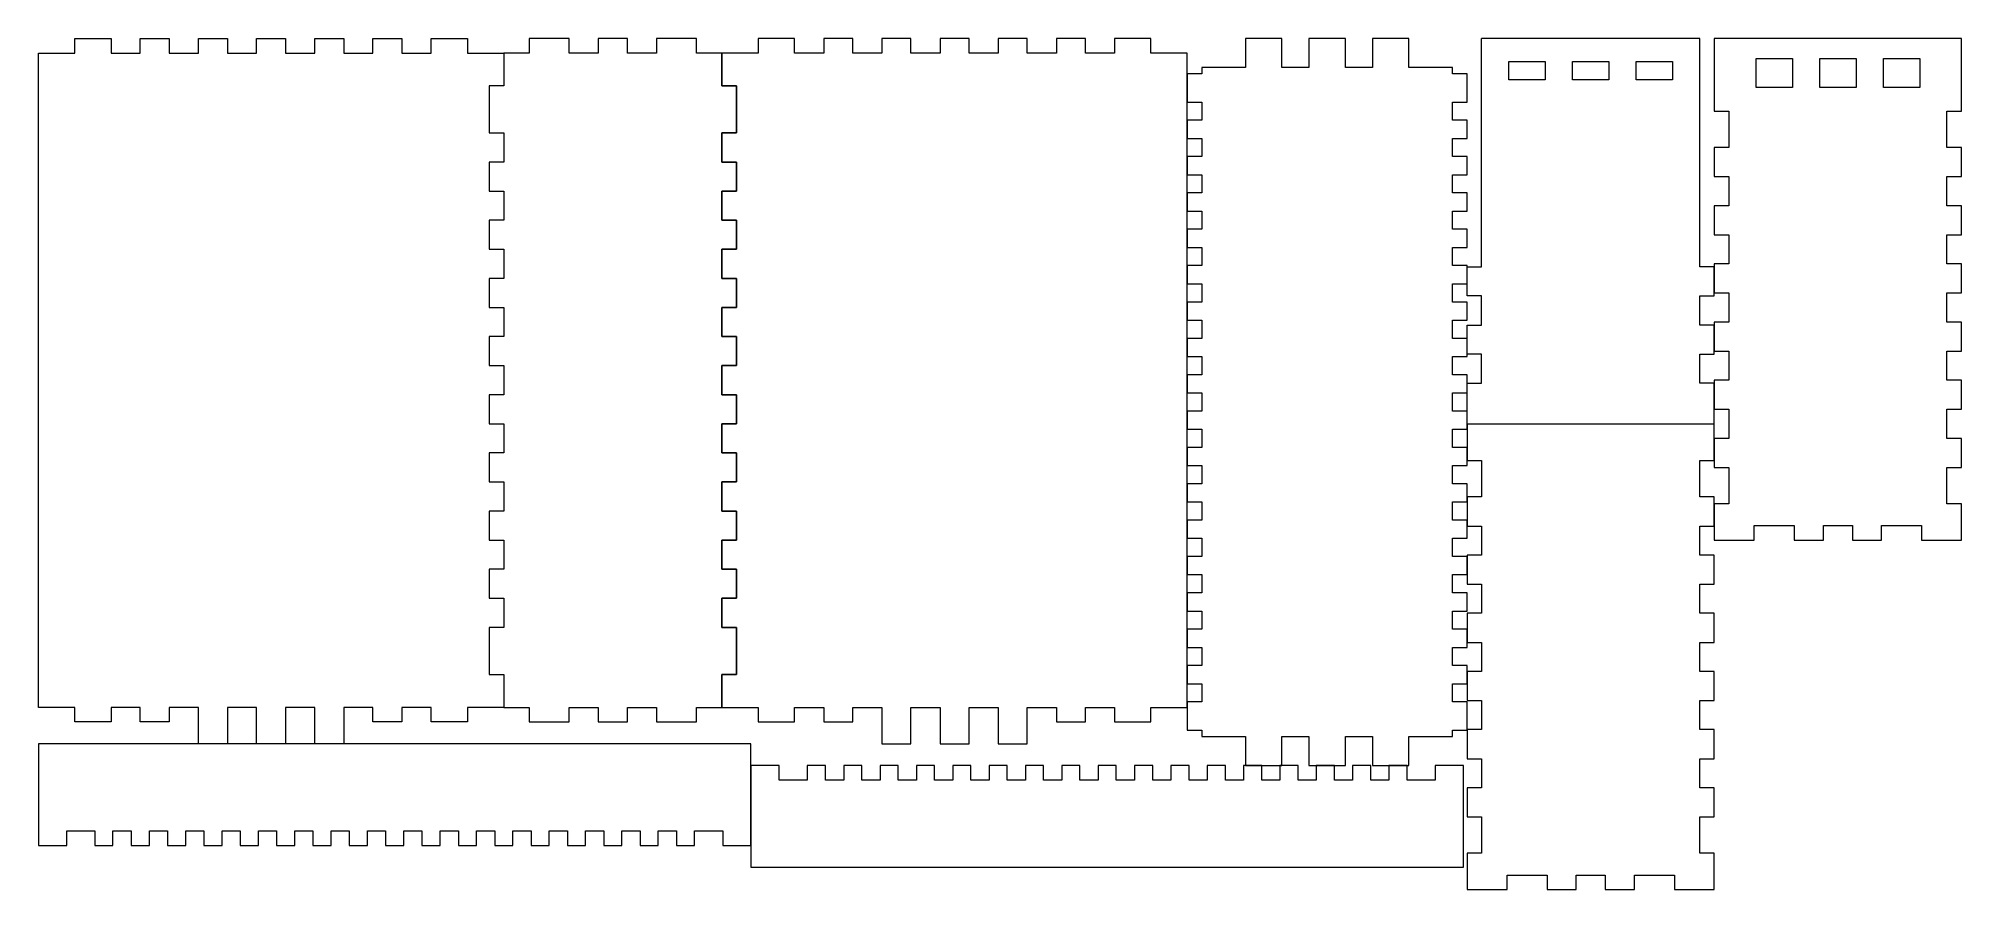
# Model space of a CAD drawing. Header units: inches. Extents: x -11.9 to 14.6, y -5.8 to 5.9.
import ezdxf

# ---------------------------------------------------------------- set-up
doc = ezdxf.new("R2010")
doc.units = ezdxf.units.IN
doc.header["$MEASUREMENT"] = 0
doc.layers.add('Layer 1', color=7, linetype='Continuous')

msp = doc.modelspace()

# ---------------------------------------------------------------- linework, layer by layer
at = {"layer": 'Layer 1', "color": 4, "lineweight": 9}
for points, knots in [([(-5.5, -3.3), (-5.5, -3.3), (-5.5, -2.85), (-5.5, -2.85), (-5.5, -2.85), (-5.5, -2.85), (-5.7, -2.85), (-5.7, -2.85), (-5.7, -2.85), (-5.7, -2.85), (-5.7, -2.2), (-5.7, -2.2), (-5.7, -2.2), (-5.7, -2.2), (-5.5, -2.2), (-5.5, -2.2), (-5.5, -2.2), (-5.5, -2.2), (-5.5, -1.8), (-5.5, -1.8), (-5.5, -1.8), (-5.5, -1.8), (-5.7, -1.8), (-5.7, -1.8), (-5.7, -1.8), (-5.7, -1.8), (-5.7, -1.4), (-5.7, -1.4), (-5.7, -1.4), (-5.7, -1.4), (-5.5, -1.4), (-5.5, -1.4), (-5.5, -1.4), (-5.5, -1.4), (-5.5, -1), (-5.5, -1), (-5.5, -1), (-5.5, -1), (-5.7, -1), (-5.7, -1), (-5.7, -1), (-5.7, -1), (-5.7, -0.6), (-5.7, -0.6), (-5.7, -0.6), (-5.7, -0.6), (-5.5, -0.6), (-5.5, -0.6), (-5.5, -0.6), (-5.5, -0.6), (-5.5, -0.2), (-5.5, -0.2), (-5.5, -0.2), (-5.5, -0.2), (-5.7, -0.2), (-5.7, -0.2), (-5.7, -0.2), (-5.7, -0.2), (-5.7, 0.2), (-5.7, 0.2), (-5.7, 0.2), (-5.7, 0.2), (-5.5, 0.2), (-5.5, 0.2), (-5.5, 0.2), (-5.5, 0.2), (-5.5, 0.6), (-5.5, 0.6), (-5.5, 0.6), (-5.5, 0.6), (-5.7, 0.6), (-5.7, 0.6), (-5.7, 0.6), (-5.7, 0.6), (-5.7, 1), (-5.7, 1), (-5.7, 1), (-5.7, 1), (-5.5, 1), (-5.5, 1), (-5.5, 1), (-5.5, 1), (-5.5, 1.4), (-5.5, 1.4), (-5.5, 1.4), (-5.5, 1.4), (-5.7, 1.4), (-5.7, 1.4), (-5.7, 1.4), (-5.7, 1.4), (-5.7, 1.8), (-5.7, 1.8), (-5.7, 1.8), (-5.7, 1.8), (-5.5, 1.8), (-5.5, 1.8), (-5.5, 1.8), (-5.5, 1.8), (-5.5, 2.2), (-5.5, 2.2), (-5.5, 2.2), (-5.5, 2.2), (-5.7, 2.2), (-5.7, 2.2), (-5.7, 2.2), (-5.7, 2.2), (-5.7, 2.6), (-5.7, 2.6), (-5.7, 2.6), (-5.7, 2.6), (-5.5, 2.6), (-5.5, 2.6), (-5.5, 2.6), (-5.5, 2.6), (-5.5, 3), (-5.5, 3), (-5.5, 3), (-5.5, 3), (-5.7, 3), (-5.7, 3), (-5.7, 3), (-5.7, 3), (-5.7, 3.4), (-5.7, 3.4), (-5.7, 3.4), (-5.7, 3.4), (-5.5, 3.4), (-5.5, 3.4), (-5.5, 3.4), (-5.5, 3.4), (-5.5, 3.8), (-5.5, 3.8), (-5.5, 3.8), (-5.5, 3.8), (-5.7, 3.8), (-5.7, 3.8), (-5.7, 3.8), (-5.7, 3.8), (-5.7, 4.2), (-5.7, 4.2), (-5.7, 4.2), (-5.7, 4.2), (-5.5, 4.2), (-5.5, 4.2), (-5.5, 4.2), (-5.5, 4.2), (-5.5, 4.6), (-5.5, 4.6), (-5.5, 4.6), (-5.5, 4.6), (-5.7, 4.6), (-5.7, 4.6), (-5.7, 4.6), (-5.7, 4.6), (-5.7, 5.25), (-5.7, 5.25), (-5.7, 5.25), (-5.7, 5.25), (-5.5, 5.25), (-5.5, 5.25), (-5.5, 5.25), (-5.5, 5.25), (-5.5, 5.7), (-5.5, 5.7), (-5.5, 5.7), (-5.5, 5.7), (-6, 5.7), (-6, 5.7), (-6, 5.7), (-6, 5.7), (-6, 5.9), (-6, 5.9), (-6, 5.9), (-6, 5.9), (-6.5, 5.9), (-6.5, 5.9), (-6.5, 5.9), (-6.5, 5.9), (-6.5, 5.7), (-6.5, 5.7), (-6.5, 5.7), (-6.5, 5.7), (-6.9, 5.7), (-6.9, 5.7), (-6.9, 5.7), (-6.9, 5.7), (-6.9, 5.9), (-6.9, 5.9), (-6.9, 5.9), (-6.9, 5.9), (-7.3, 5.9), (-7.3, 5.9), (-7.3, 5.9), (-7.3, 5.9), (-7.3, 5.7), (-7.3, 5.7), (-7.3, 5.7), (-7.3, 5.7), (-7.7, 5.7), (-7.7, 5.7), (-7.7, 5.7), (-7.7, 5.7), (-7.7, 5.9), (-7.7, 5.9), (-7.7, 5.9), (-7.7, 5.9), (-8.1, 5.9), (-8.1, 5.9), (-8.1, 5.9), (-8.1, 5.9), (-8.1, 5.7), (-8.1, 5.7), (-8.1, 5.7), (-8.1, 5.7), (-8.5, 5.7), (-8.5, 5.7), (-8.5, 5.7), (-8.5, 5.7), (-8.5, 5.9), (-8.5, 5.9), (-8.5, 5.9), (-8.5, 5.9), (-8.9, 5.9), (-8.9, 5.9), (-8.9, 5.9), (-8.9, 5.9), (-8.9, 5.7), (-8.9, 5.7), (-8.9, 5.7), (-8.9, 5.7), (-9.3, 5.7), (-9.3, 5.7), (-9.3, 5.7), (-9.3, 5.7), (-9.3, 5.9), (-9.3, 5.9), (-9.3, 5.9), (-9.3, 5.9), (-9.7, 5.9), (-9.7, 5.9), (-9.7, 5.9), (-9.7, 5.9), (-9.7, 5.7), (-9.7, 5.7), (-9.7, 5.7), (-9.7, 5.7), (-10.1, 5.7), (-10.1, 5.7), (-10.1, 5.7), (-10.1, 5.7), (-10.1, 5.9), (-10.1, 5.9), (-10.1, 5.9), (-10.1, 5.9), (-10.5, 5.9), (-10.5, 5.9), (-10.5, 5.9), (-10.5, 5.9), (-10.5, 5.7), (-10.5, 5.7), (-10.5, 5.7), (-10.5, 5.7), (-10.9, 5.7), (-10.9, 5.7), (-10.9, 5.7), (-10.9, 5.7), (-10.9, 5.9), (-10.9, 5.9), (-10.9, 5.9), (-10.9, 5.9), (-11.4, 5.9), (-11.4, 5.9), (-11.4, 5.9), (-11.4, 5.9), (-11.4, 5.7), (-11.4, 5.7), (-11.4, 5.7), (-11.4, 5.7), (-11.9, 5.7), (-11.9, 5.7), (-11.9, 5.7), (-11.9, 2.38), (-11.9, 0.02), (-11.9, -3.3), (-11.9, -3.3), (-11.9, -3.3), (-11.4, -3.3), (-11.4, -3.3), (-11.4, -3.3), (-11.4, -3.3), (-11.4, -3.5), (-11.4, -3.5), (-11.4, -3.5), (-11.4, -3.5), (-10.9, -3.5), (-10.9, -3.5), (-10.9, -3.5), (-10.9, -3.5), (-10.9, -3.3), (-10.9, -3.3), (-10.9, -3.3), (-10.9, -3.3), (-10.5, -3.3), (-10.5, -3.3), (-10.5, -3.3), (-10.5, -3.3), (-10.5, -3.5), (-10.5, -3.5), (-10.5, -3.5), (-10.5, -3.5), (-10.1, -3.5), (-10.1, -3.5), (-10.1, -3.5), (-10.1, -3.5), (-10.1, -3.3), (-10.1, -3.3), (-10.1, -3.3), (-10.1, -3.3), (-9.7, -3.3), (-9.7, -3.3), (-9.7, -3.3), (-9.7, -3.3), (-9.7, -3.8), (-9.7, -3.8), (-9.7, -3.8), (-9.7, -3.8), (-9.3, -3.8), (-9.3, -3.8), (-9.3, -3.8), (-9.3, -3.8), (-9.3, -3.3), (-9.3, -3.3), (-9.3, -3.3), (-9.3, -3.3), (-8.9, -3.3), (-8.9, -3.3), (-8.9, -3.3), (-8.9, -3.3), (-8.9, -3.8), (-8.9, -3.8), (-8.9, -3.8), (-8.9, -3.8), (-8.5, -3.8), (-8.5, -3.8), (-8.5, -3.8), (-8.5, -3.8), (-8.5, -3.3), (-8.5, -3.3), (-8.5, -3.3), (-8.5, -3.3), (-8.1, -3.3), (-8.1, -3.3), (-8.1, -3.3), (-8.1, -3.3), (-8.1, -3.8), (-8.1, -3.8), (-8.1, -3.8), (-8.1, -3.8), (-7.7, -3.8), (-7.7, -3.8), (-7.7, -3.8), (-7.7, -3.8), (-7.7, -3.3), (-7.7, -3.3), (-7.7, -3.3), (-7.7, -3.3), (-7.3, -3.3), (-7.3, -3.3), (-7.3, -3.3), (-7.3, -3.3), (-7.3, -3.5), (-7.3, -3.5), (-7.3, -3.5), (-7.3, -3.5), (-6.9, -3.5), (-6.9, -3.5), (-6.9, -3.5), (-6.9, -3.5), (-6.9, -3.3), (-6.9, -3.3), (-6.9, -3.3), (-6.9, -3.3), (-6.5, -3.3), (-6.5, -3.3), (-6.5, -3.3), (-6.5, -3.3), (-6.5, -3.5), (-6.5, -3.5), (-6.5, -3.5), (-6.5, -3.5), (-6, -3.5), (-6, -3.5), (-6, -3.5), (-6, -3.5), (-6, -3.3), (-6, -3.3), (-6, -3.3), (-6, -3.3), (-5.5, -3.3), (-5.5, -3.3)], [0, 0, 0, 0, 0.009901, 0.009901, 0.009901, 0.009901, 0.019802, 0.019802, 0.019802, 0.019802, 0.029703, 0.029703, 0.029703, 0.029703, 0.039604, 0.039604, 0.039604, 0.039604, 0.049505, 0.049505, 0.049505, 0.049505, 0.059406, 0.059406, 0.059406, 0.059406, 0.069307, 0.069307, 0.069307, 0.069307, 0.079208, 0.079208, 0.079208, 0.079208, 0.089109, 0.089109, 0.089109, 0.089109, 0.09901, 0.09901, 0.09901, 0.09901, 0.108911, 0.108911, 0.108911, 0.108911, 0.118812, 0.118812, 0.118812, 0.118812, 0.128713, 0.128713, 0.128713, 0.128713, 0.138614, 0.138614, 0.138614, 0.138614, 0.148515, 0.148515, 0.148515, 0.148515, 0.158416, 0.158416, 0.158416, 0.158416, 0.168317, 0.168317, 0.168317, 0.168317, 0.178218, 0.178218, 0.178218, 0.178218, 0.188119, 0.188119, 0.188119, 0.188119, 0.19802, 0.19802, 0.19802, 0.19802, 0.207921, 0.207921, 0.207921, 0.207921, 0.217822, 0.217822, 0.217822, 0.217822, 0.227723, 0.227723, 0.227723, 0.227723, 0.237624, 0.237624, 0.237624, 0.237624, 0.247525, 0.247525, 0.247525, 0.247525, 0.257426, 0.257426, 0.257426, 0.257426, 0.267327, 0.267327, 0.267327, 0.267327, 0.277228, 0.277228, 0.277228, 0.277228, 0.287129, 0.287129, 0.287129, 0.287129, 0.29703, 0.29703, 0.29703, 0.29703, 0.306931, 0.306931, 0.306931, 0.306931, 0.316832, 0.316832, 0.316832, 0.316832, 0.326733, 0.326733, 0.326733, 0.326733, 0.336634, 0.336634, 0.336634, 0.336634, 0.346535, 0.346535, 0.346535, 0.346535, 0.356436, 0.356436, 0.356436, 0.356436, 0.366337, 0.366337, 0.366337, 0.366337, 0.376238, 0.376238, 0.376238, 0.376238, 0.386139, 0.386139, 0.386139, 0.386139, 0.39604, 0.39604, 0.39604, 0.39604, 0.405941, 0.405941, 0.405941, 0.405941, 0.415842, 0.415842, 0.415842, 0.415842, 0.425743, 0.425743, 0.425743, 0.425743, 0.435644, 0.435644, 0.435644, 0.435644, 0.445545, 0.445545, 0.445545, 0.445545, 0.455446, 0.455446, 0.455446, 0.455446, 0.465347, 0.465347, 0.465347, 0.465347, 0.475248, 0.475248, 0.475248, 0.475248, 0.485149, 0.485149, 0.485149, 0.485149, 0.49505, 0.49505, 0.49505, 0.49505, 0.50495, 0.50495, 0.50495, 0.50495, 0.514851, 0.514851, 0.514851, 0.514851, 0.524752, 0.524752, 0.524752, 0.524752, 0.534653, 0.534653, 0.534653, 0.534653, 0.544554, 0.544554, 0.544554, 0.544554, 0.554455, 0.554455, 0.554455, 0.554455, 0.564356, 0.564356, 0.564356, 0.564356, 0.574257, 0.574257, 0.574257, 0.574257, 0.584158, 0.584158, 0.584158, 0.584158, 0.594059, 0.594059, 0.594059, 0.594059, 0.60396, 0.60396, 0.60396, 0.60396, 0.613861, 0.613861, 0.613861, 0.613861, 0.623762, 0.623762, 0.623762, 0.623762, 0.633663, 0.633663, 0.633663, 0.633663, 0.643564, 0.643564, 0.643564, 0.643564, 0.653465, 0.653465, 0.653465, 0.653465, 0.663366, 0.663366, 0.663366, 0.663366, 0.673267, 0.673267, 0.673267, 0.673267, 0.683168, 0.683168, 0.683168, 0.683168, 0.693069, 0.693069, 0.693069, 0.693069, 0.70297, 0.70297, 0.70297, 0.70297, 0.712871, 0.712871, 0.712871, 0.712871, 0.722772, 0.722772, 0.722772, 0.722772, 0.732673, 0.732673, 0.732673, 0.732673, 0.742574, 0.742574, 0.742574, 0.742574, 0.752475, 0.752475, 0.752475, 0.752475, 0.762376, 0.762376, 0.762376, 0.762376, 0.772277, 0.772277, 0.772277, 0.772277, 0.782178, 0.782178, 0.782178, 0.782178, 0.792079, 0.792079, 0.792079, 0.792079, 0.80198, 0.80198, 0.80198, 0.80198, 0.811881, 0.811881, 0.811881, 0.811881, 0.821782, 0.821782, 0.821782, 0.821782, 0.831683, 0.831683, 0.831683, 0.831683, 0.841584, 0.841584, 0.841584, 0.841584, 0.851485, 0.851485, 0.851485, 0.851485, 0.861386, 0.861386, 0.861386, 0.861386, 0.871287, 0.871287, 0.871287, 0.871287, 0.881188, 0.881188, 0.881188, 0.881188, 0.891089, 0.891089, 0.891089, 0.891089, 0.90099, 0.90099, 0.90099, 0.90099, 0.910891, 0.910891, 0.910891, 0.910891, 0.920792, 0.920792, 0.920792, 0.920792, 0.930693, 0.930693, 0.930693, 0.930693, 0.940594, 0.940594, 0.940594, 0.940594, 0.950495, 0.950495, 0.950495, 0.950495, 0.960396, 0.960396, 0.960396, 0.960396, 0.970297, 0.970297, 0.970297, 0.970297, 0.980198, 0.980198, 0.980198, 0.980198, 1, 1, 1, 1]), ([(-5.5, 5.7), (-5.5, 5.7), (-5.15, 5.7), (-5.15, 5.7), (-5.15, 5.7), (-5.15, 5.7), (-5.15, 5.9), (-5.15, 5.9), (-5.15, 5.9), (-5.15, 5.9), (-4.6, 5.9), (-4.6, 5.9), (-4.6, 5.9), (-4.6, 5.9), (-4.6, 5.7), (-4.6, 5.7), (-4.6, 5.7), (-4.6, 5.7), (-4.2, 5.7), (-4.2, 5.7), (-4.2, 5.7), (-4.2, 5.7), (-4.2, 5.9), (-4.2, 5.9), (-4.2, 5.9), (-4.2, 5.9), (-3.8, 5.9), (-3.8, 5.9), (-3.8, 5.9), (-3.8, 5.9), (-3.8, 5.7), (-3.8, 5.7), (-3.8, 5.7), (-3.8, 5.7), (-3.4, 5.7), (-3.4, 5.7), (-3.4, 5.7), (-3.4, 5.7), (-3.4, 5.9), (-3.4, 5.9), (-3.4, 5.9), (-3.4, 5.9), (-2.85, 5.9), (-2.85, 5.9), (-2.85, 5.9), (-2.85, 5.9), (-2.85, 5.7), (-2.85, 5.7), (-2.85, 5.7), (-2.85, 5.7), (-2.5, 5.7), (-2.5, 5.7), (-2.5, 5.7), (-2.5, 5.7), (-2.5, 5.25), (-2.5, 5.25), (-2.5, 5.25), (-2.5, 5.25), (-2.3, 5.25), (-2.3, 5.25), (-2.3, 5.25), (-2.3, 5.25), (-2.3, 4.6), (-2.3, 4.6), (-2.3, 4.6), (-2.3, 4.6), (-2.5, 4.6), (-2.5, 4.6), (-2.5, 4.6), (-2.5, 4.6), (-2.5, 4.2), (-2.5, 4.2), (-2.5, 4.2), (-2.5, 4.2), (-2.3, 4.2), (-2.3, 4.2), (-2.3, 4.2), (-2.3, 4.2), (-2.3, 3.8), (-2.3, 3.8), (-2.3, 3.8), (-2.3, 3.8), (-2.5, 3.8), (-2.5, 3.8), (-2.5, 3.8), (-2.5, 3.8), (-2.5, 3.4), (-2.5, 3.4), (-2.5, 3.4), (-2.5, 3.4), (-2.3, 3.4), (-2.3, 3.4), (-2.3, 3.4), (-2.3, 3.4), (-2.3, 3), (-2.3, 3), (-2.3, 3), (-2.3, 3), (-2.5, 3), (-2.5, 3), (-2.5, 3), (-2.5, 3), (-2.5, 2.6), (-2.5, 2.6), (-2.5, 2.6), (-2.5, 2.6), (-2.3, 2.6), (-2.3, 2.6), (-2.3, 2.6), (-2.3, 2.6), (-2.3, 2.2), (-2.3, 2.2), (-2.3, 2.2), (-2.3, 2.2), (-2.5, 2.2), (-2.5, 2.2), (-2.5, 2.2), (-2.5, 2.2), (-2.5, 1.8), (-2.5, 1.8), (-2.5, 1.8), (-2.5, 1.8), (-2.3, 1.8), (-2.3, 1.8), (-2.3, 1.8), (-2.3, 1.8), (-2.3, 1.4), (-2.3, 1.4), (-2.3, 1.4), (-2.3, 1.4), (-2.5, 1.4), (-2.5, 1.4), (-2.5, 1.4), (-2.5, 1.4), (-2.5, 1), (-2.5, 1), (-2.5, 1), (-2.5, 1), (-2.3, 1), (-2.3, 1), (-2.3, 1), (-2.3, 1), (-2.3, 0.6), (-2.3, 0.6), (-2.3, 0.6), (-2.3, 0.6), (-2.5, 0.6), (-2.5, 0.6), (-2.5, 0.6), (-2.5, 0.6), (-2.5, 0.2), (-2.5, 0.2), (-2.5, 0.2), (-2.5, 0.2), (-2.3, 0.2), (-2.3, 0.2), (-2.3, 0.2), (-2.3, 0.2), (-2.3, -0.2), (-2.3, -0.2), (-2.3, -0.2), (-2.3, -0.2), (-2.5, -0.2), (-2.5, -0.2), (-2.5, -0.2), (-2.5, -0.2), (-2.5, -0.6), (-2.5, -0.6), (-2.5, -0.6), (-2.5, -0.6), (-2.3, -0.6), (-2.3, -0.6), (-2.3, -0.6), (-2.3, -0.6), (-2.3, -1), (-2.3, -1), (-2.3, -1), (-2.3, -1), (-2.5, -1), (-2.5, -1), (-2.5, -1), (-2.5, -1), (-2.5, -1.4), (-2.5, -1.4), (-2.5, -1.4), (-2.5, -1.4), (-2.3, -1.4), (-2.3, -1.4), (-2.3, -1.4), (-2.3, -1.4), (-2.3, -1.8), (-2.3, -1.8), (-2.3, -1.8), (-2.3, -1.8), (-2.5, -1.8), (-2.5, -1.8), (-2.5, -1.8), (-2.5, -1.8), (-2.5, -2.2), (-2.5, -2.2), (-2.5, -2.2), (-2.5, -2.2), (-2.3, -2.2), (-2.3, -2.2), (-2.3, -2.2), (-2.3, -2.2), (-2.3, -2.85), (-2.3, -2.85), (-2.3, -2.85), (-2.3, -2.85), (-2.5, -2.85), (-2.5, -2.85), (-2.5, -2.85), (-2.5, -2.85), (-2.5, -3.3), (-2.5, -3.3), (-2.5, -3.3), (-2.5, -3.3), (-2.85, -3.3), (-2.85, -3.3), (-2.85, -3.3), (-2.85, -3.3), (-2.85, -3.5), (-2.85, -3.5), (-2.85, -3.5), (-2.85, -3.5), (-3.4, -3.5), (-3.4, -3.5), (-3.4, -3.5), (-3.4, -3.5), (-3.4, -3.3), (-3.4, -3.3), (-3.4, -3.3), (-3.4, -3.3), (-3.8, -3.3), (-3.8, -3.3), (-3.8, -3.3), (-3.8, -3.3), (-3.8, -3.5), (-3.8, -3.5), (-3.8, -3.5), (-3.8, -3.5), (-4.2, -3.5), (-4.2, -3.5), (-4.2, -3.5), (-4.2, -3.5), (-4.2, -3.3), (-4.2, -3.3), (-4.2, -3.3), (-4.2, -3.3), (-4.6, -3.3), (-4.6, -3.3), (-4.6, -3.3), (-4.6, -3.3), (-4.6, -3.5), (-4.6, -3.5), (-4.6, -3.5), (-4.6, -3.5), (-5.15, -3.5), (-5.15, -3.5), (-5.15, -3.5), (-5.15, -3.5), (-5.15, -3.3), (-5.15, -3.3), (-5.15, -3.3), (-5.15, -3.3), (-5.5, -3.3), (-5.5, -3.3), (-5.5, -3.3), (-5.5, -3.3), (-5.5, -2.85), (-5.5, -2.85), (-5.5, -2.85), (-5.5, -2.85), (-5.7, -2.85), (-5.7, -2.85), (-5.7, -2.85), (-5.7, -2.85), (-5.7, -2.2), (-5.7, -2.2), (-5.7, -2.2), (-5.7, -2.2), (-5.5, -2.2), (-5.5, -2.2), (-5.5, -2.2), (-5.5, -2.2), (-5.5, -1.8), (-5.5, -1.8), (-5.5, -1.8), (-5.5, -1.8), (-5.7, -1.8), (-5.7, -1.8), (-5.7, -1.8), (-5.7, -1.8), (-5.7, -1.4), (-5.7, -1.4), (-5.7, -1.4), (-5.7, -1.4), (-5.5, -1.4), (-5.5, -1.4), (-5.5, -1.4), (-5.5, -1.4), (-5.5, -1), (-5.5, -1), (-5.5, -1), (-5.5, -1), (-5.7, -1), (-5.7, -1), (-5.7, -1), (-5.7, -1), (-5.7, -0.6), (-5.7, -0.6), (-5.7, -0.6), (-5.7, -0.6), (-5.5, -0.6), (-5.5, -0.6), (-5.5, -0.6), (-5.5, -0.6), (-5.5, -0.2), (-5.5, -0.2), (-5.5, -0.2), (-5.5, -0.2), (-5.7, -0.2), (-5.7, -0.2), (-5.7, -0.2), (-5.7, -0.2), (-5.7, 0.2), (-5.7, 0.2), (-5.7, 0.2), (-5.7, 0.2), (-5.5, 0.2), (-5.5, 0.2), (-5.5, 0.2), (-5.5, 0.2), (-5.5, 0.6), (-5.5, 0.6), (-5.5, 0.6), (-5.5, 0.6), (-5.7, 0.6), (-5.7, 0.6), (-5.7, 0.6), (-5.7, 0.6), (-5.7, 1), (-5.7, 1), (-5.7, 1), (-5.7, 1), (-5.5, 1), (-5.5, 1), (-5.5, 1), (-5.5, 1), (-5.5, 1.4), (-5.5, 1.4), (-5.5, 1.4), (-5.5, 1.4), (-5.7, 1.4), (-5.7, 1.4), (-5.7, 1.4), (-5.7, 1.4), (-5.7, 1.8), (-5.7, 1.8), (-5.7, 1.8), (-5.7, 1.8), (-5.5, 1.8), (-5.5, 1.8), (-5.5, 1.8), (-5.5, 1.8), (-5.5, 2.2), (-5.5, 2.2), (-5.5, 2.2), (-5.5, 2.2), (-5.7, 2.2), (-5.7, 2.2), (-5.7, 2.2), (-5.7, 2.2), (-5.7, 2.6), (-5.7, 2.6), (-5.7, 2.6), (-5.7, 2.6), (-5.5, 2.6), (-5.5, 2.6), (-5.5, 2.6), (-5.5, 2.6), (-5.5, 3), (-5.5, 3), (-5.5, 3), (-5.5, 3), (-5.7, 3), (-5.7, 3), (-5.7, 3), (-5.7, 3), (-5.7, 3.4), (-5.7, 3.4), (-5.7, 3.4), (-5.7, 3.4), (-5.5, 3.4), (-5.5, 3.4), (-5.5, 3.4), (-5.5, 3.4), (-5.5, 3.8), (-5.5, 3.8), (-5.5, 3.8), (-5.5, 3.8), (-5.7, 3.8), (-5.7, 3.8), (-5.7, 3.8), (-5.7, 3.8), (-5.7, 4.2), (-5.7, 4.2), (-5.7, 4.2), (-5.7, 4.2), (-5.5, 4.2), (-5.5, 4.2), (-5.5, 4.2), (-5.5, 4.2), (-5.5, 4.6), (-5.5, 4.6), (-5.5, 4.6), (-5.5, 4.6), (-5.7, 4.6), (-5.7, 4.6), (-5.7, 4.6), (-5.7, 4.6), (-5.7, 5.25), (-5.7, 5.25), (-5.7, 5.25), (-5.7, 5.25), (-5.5, 5.25), (-5.5, 5.25), (-5.5, 5.25), (-5.5, 5.25), (-5.5, 5.7), (-5.5, 5.7)], [0, 0, 0, 0, 0.009174, 0.009174, 0.009174, 0.009174, 0.018349, 0.018349, 0.018349, 0.018349, 0.027523, 0.027523, 0.027523, 0.027523, 0.036697, 0.036697, 0.036697, 0.036697, 0.045872, 0.045872, 0.045872, 0.045872, 0.055046, 0.055046, 0.055046, 0.055046, 0.06422, 0.06422, 0.06422, 0.06422, 0.073394, 0.073394, 0.073394, 0.073394, 0.082569, 0.082569, 0.082569, 0.082569, 0.091743, 0.091743, 0.091743, 0.091743, 0.100917, 0.100917, 0.100917, 0.100917, 0.110092, 0.110092, 0.110092, 0.110092, 0.119266, 0.119266, 0.119266, 0.119266, 0.12844, 0.12844, 0.12844, 0.12844, 0.137615, 0.137615, 0.137615, 0.137615, 0.146789, 0.146789, 0.146789, 0.146789, 0.155963, 0.155963, 0.155963, 0.155963, 0.165138, 0.165138, 0.165138, 0.165138, 0.174312, 0.174312, 0.174312, 0.174312, 0.183486, 0.183486, 0.183486, 0.183486, 0.192661, 0.192661, 0.192661, 0.192661, 0.201835, 0.201835, 0.201835, 0.201835, 0.211009, 0.211009, 0.211009, 0.211009, 0.220183, 0.220183, 0.220183, 0.220183, 0.229358, 0.229358, 0.229358, 0.229358, 0.238532, 0.238532, 0.238532, 0.238532, 0.247706, 0.247706, 0.247706, 0.247706, 0.256881, 0.256881, 0.256881, 0.256881, 0.266055, 0.266055, 0.266055, 0.266055, 0.275229, 0.275229, 0.275229, 0.275229, 0.284404, 0.284404, 0.284404, 0.284404, 0.293578, 0.293578, 0.293578, 0.293578, 0.302752, 0.302752, 0.302752, 0.302752, 0.311927, 0.311927, 0.311927, 0.311927, 0.321101, 0.321101, 0.321101, 0.321101, 0.330275, 0.330275, 0.330275, 0.330275, 0.33945, 0.33945, 0.33945, 0.33945, 0.348624, 0.348624, 0.348624, 0.348624, 0.357798, 0.357798, 0.357798, 0.357798, 0.366972, 0.366972, 0.366972, 0.366972, 0.376147, 0.376147, 0.376147, 0.376147, 0.385321, 0.385321, 0.385321, 0.385321, 0.394495, 0.394495, 0.394495, 0.394495, 0.40367, 0.40367, 0.40367, 0.40367, 0.412844, 0.412844, 0.412844, 0.412844, 0.422018, 0.422018, 0.422018, 0.422018, 0.431193, 0.431193, 0.431193, 0.431193, 0.440367, 0.440367, 0.440367, 0.440367, 0.449541, 0.449541, 0.449541, 0.449541, 0.458716, 0.458716, 0.458716, 0.458716, 0.46789, 0.46789, 0.46789, 0.46789, 0.477064, 0.477064, 0.477064, 0.477064, 0.486239, 0.486239, 0.486239, 0.486239, 0.495413, 0.495413, 0.495413, 0.495413, 0.504587, 0.504587, 0.504587, 0.504587, 0.513761, 0.513761, 0.513761, 0.513761, 0.522936, 0.522936, 0.522936, 0.522936, 0.53211, 0.53211, 0.53211, 0.53211, 0.541284, 0.541284, 0.541284, 0.541284, 0.550459, 0.550459, 0.550459, 0.550459, 0.559633, 0.559633, 0.559633, 0.559633, 0.568807, 0.568807, 0.568807, 0.568807, 0.577982, 0.577982, 0.577982, 0.577982, 0.587156, 0.587156, 0.587156, 0.587156, 0.59633, 0.59633, 0.59633, 0.59633, 0.605505, 0.605505, 0.605505, 0.605505, 0.614679, 0.614679, 0.614679, 0.614679, 0.623853, 0.623853, 0.623853, 0.623853, 0.633028, 0.633028, 0.633028, 0.633028, 0.642202, 0.642202, 0.642202, 0.642202, 0.651376, 0.651376, 0.651376, 0.651376, 0.66055, 0.66055, 0.66055, 0.66055, 0.669725, 0.669725, 0.669725, 0.669725, 0.678899, 0.678899, 0.678899, 0.678899, 0.688073, 0.688073, 0.688073, 0.688073, 0.697248, 0.697248, 0.697248, 0.697248, 0.706422, 0.706422, 0.706422, 0.706422, 0.715596, 0.715596, 0.715596, 0.715596, 0.724771, 0.724771, 0.724771, 0.724771, 0.733945, 0.733945, 0.733945, 0.733945, 0.743119, 0.743119, 0.743119, 0.743119, 0.752294, 0.752294, 0.752294, 0.752294, 0.761468, 0.761468, 0.761468, 0.761468, 0.770642, 0.770642, 0.770642, 0.770642, 0.779817, 0.779817, 0.779817, 0.779817, 0.788991, 0.788991, 0.788991, 0.788991, 0.798165, 0.798165, 0.798165, 0.798165, 0.807339, 0.807339, 0.807339, 0.807339, 0.816514, 0.816514, 0.816514, 0.816514, 0.825688, 0.825688, 0.825688, 0.825688, 0.834862, 0.834862, 0.834862, 0.834862, 0.844037, 0.844037, 0.844037, 0.844037, 0.853211, 0.853211, 0.853211, 0.853211, 0.862385, 0.862385, 0.862385, 0.862385, 0.87156, 0.87156, 0.87156, 0.87156, 0.880734, 0.880734, 0.880734, 0.880734, 0.889908, 0.889908, 0.889908, 0.889908, 0.899083, 0.899083, 0.899083, 0.899083, 0.908257, 0.908257, 0.908257, 0.908257, 0.917431, 0.917431, 0.917431, 0.917431, 0.926606, 0.926606, 0.926606, 0.926606, 0.93578, 0.93578, 0.93578, 0.93578, 0.944954, 0.944954, 0.944954, 0.944954, 0.954128, 0.954128, 0.954128, 0.954128, 0.963303, 0.963303, 0.963303, 0.963303, 0.972477, 0.972477, 0.972477, 0.972477, 0.981651, 0.981651, 0.981651, 0.981651, 1, 1, 1, 1]), ([(-2.5, -3.3), (-2.5, -3.3), (-2.5, -2.85), (-2.5, -2.85), (-2.5, -2.85), (-2.5, -2.85), (-2.3, -2.85), (-2.3, -2.85), (-2.3, -2.85), (-2.3, -2.85), (-2.3, -2.2), (-2.3, -2.2), (-2.3, -2.2), (-2.3, -2.2), (-2.5, -2.2), (-2.5, -2.2), (-2.5, -2.2), (-2.5, -2.2), (-2.5, -1.8), (-2.5, -1.8), (-2.5, -1.8), (-2.5, -1.8), (-2.3, -1.8), (-2.3, -1.8), (-2.3, -1.8), (-2.3, -1.8), (-2.3, -1.4), (-2.3, -1.4), (-2.3, -1.4), (-2.3, -1.4), (-2.5, -1.4), (-2.5, -1.4), (-2.5, -1.4), (-2.5, -1.4), (-2.5, -1), (-2.5, -1), (-2.5, -1), (-2.5, -1), (-2.3, -1), (-2.3, -1), (-2.3, -1), (-2.3, -1), (-2.3, -0.6), (-2.3, -0.6), (-2.3, -0.6), (-2.3, -0.6), (-2.5, -0.6), (-2.5, -0.6), (-2.5, -0.6), (-2.5, -0.6), (-2.5, -0.2), (-2.5, -0.2), (-2.5, -0.2), (-2.5, -0.2), (-2.3, -0.2), (-2.3, -0.2), (-2.3, -0.2), (-2.3, -0.2), (-2.3, 0.2), (-2.3, 0.2), (-2.3, 0.2), (-2.3, 0.2), (-2.5, 0.2), (-2.5, 0.2), (-2.5, 0.2), (-2.5, 0.2), (-2.5, 0.6), (-2.5, 0.6), (-2.5, 0.6), (-2.5, 0.6), (-2.3, 0.6), (-2.3, 0.6), (-2.3, 0.6), (-2.3, 0.6), (-2.3, 1), (-2.3, 1), (-2.3, 1), (-2.3, 1), (-2.5, 1), (-2.5, 1), (-2.5, 1), (-2.5, 1), (-2.5, 1.4), (-2.5, 1.4), (-2.5, 1.4), (-2.5, 1.4), (-2.3, 1.4), (-2.3, 1.4), (-2.3, 1.4), (-2.3, 1.4), (-2.3, 1.8), (-2.3, 1.8), (-2.3, 1.8), (-2.3, 1.8), (-2.5, 1.8), (-2.5, 1.8), (-2.5, 1.8), (-2.5, 1.8), (-2.5, 2.2), (-2.5, 2.2), (-2.5, 2.2), (-2.5, 2.2), (-2.3, 2.2), (-2.3, 2.2), (-2.3, 2.2), (-2.3, 2.2), (-2.3, 2.6), (-2.3, 2.6), (-2.3, 2.6), (-2.3, 2.6), (-2.5, 2.6), (-2.5, 2.6), (-2.5, 2.6), (-2.5, 2.6), (-2.5, 3), (-2.5, 3), (-2.5, 3), (-2.5, 3), (-2.3, 3), (-2.3, 3), (-2.3, 3), (-2.3, 3), (-2.3, 3.4), (-2.3, 3.4), (-2.3, 3.4), (-2.3, 3.4), (-2.5, 3.4), (-2.5, 3.4), (-2.5, 3.4), (-2.5, 3.4), (-2.5, 3.8), (-2.5, 3.8), (-2.5, 3.8), (-2.5, 3.8), (-2.3, 3.8), (-2.3, 3.8), (-2.3, 3.8), (-2.3, 3.8), (-2.3, 4.2), (-2.3, 4.2), (-2.3, 4.2), (-2.3, 4.2), (-2.5, 4.2), (-2.5, 4.2), (-2.5, 4.2), (-2.5, 4.2), (-2.5, 4.6), (-2.5, 4.6), (-2.5, 4.6), (-2.5, 4.6), (-2.3, 4.6), (-2.3, 4.6), (-2.3, 4.6), (-2.3, 4.6), (-2.3, 5.25), (-2.3, 5.25), (-2.3, 5.25), (-2.3, 5.25), (-2.5, 5.25), (-2.5, 5.25), (-2.5, 5.25), (-2.5, 5.25), (-2.5, 5.7), (-2.5, 5.7), (-2.5, 5.7), (-2.5, 5.7), (-2, 5.7), (-2, 5.7), (-2, 5.7), (-2, 5.7), (-2, 5.9), (-2, 5.9), (-2, 5.9), (-2, 5.9), (-1.5, 5.9), (-1.5, 5.9), (-1.5, 5.9), (-1.5, 5.9), (-1.5, 5.7), (-1.5, 5.7), (-1.5, 5.7), (-1.5, 5.7), (-1.1, 5.7), (-1.1, 5.7), (-1.1, 5.7), (-1.1, 5.7), (-1.1, 5.9), (-1.1, 5.9), (-1.1, 5.9), (-1.1, 5.9), (-0.7, 5.9), (-0.7, 5.9), (-0.7, 5.9), (-0.7, 5.9), (-0.7, 5.7), (-0.7, 5.7), (-0.7, 5.7), (-0.7, 5.7), (-0.3, 5.7), (-0.3, 5.7), (-0.3, 5.7), (-0.3, 5.7), (-0.3, 5.9), (-0.3, 5.9), (-0.3, 5.9), (-0.3, 5.9), (0.1, 5.9), (0.1, 5.9), (0.1, 5.9), (0.1, 5.9), (0.1, 5.7), (0.1, 5.7), (0.1, 5.7), (0.1, 5.7), (0.5, 5.7), (0.5, 5.7), (0.5, 5.7), (0.5, 5.7), (0.5, 5.9), (0.5, 5.9), (0.5, 5.9), (0.5, 5.9), (0.9, 5.9), (0.9, 5.9), (0.9, 5.9), (0.9, 5.9), (0.9, 5.7), (0.9, 5.7), (0.9, 5.7), (0.9, 5.7), (1.3, 5.7), (1.3, 5.7), (1.3, 5.7), (1.3, 5.7), (1.3, 5.9), (1.3, 5.9), (1.3, 5.9), (1.3, 5.9), (1.7, 5.9), (1.7, 5.9), (1.7, 5.9), (1.7, 5.9), (1.7, 5.7), (1.7, 5.7), (1.7, 5.7), (1.7, 5.7), (2.1, 5.7), (2.1, 5.7), (2.1, 5.7), (2.1, 5.7), (2.1, 5.9), (2.1, 5.9), (2.1, 5.9), (2.1, 5.9), (2.5, 5.9), (2.5, 5.9), (2.5, 5.9), (2.5, 5.9), (2.5, 5.7), (2.5, 5.7), (2.5, 5.7), (2.5, 5.7), (2.9, 5.7), (2.9, 5.7), (2.9, 5.7), (2.9, 5.7), (2.9, 5.9), (2.9, 5.9), (2.9, 5.9), (2.9, 5.9), (3.4, 5.9), (3.4, 5.9), (3.4, 5.9), (3.4, 5.9), (3.4, 5.7), (3.4, 5.7), (3.4, 5.7), (3.4, 5.7), (3.9, 5.7), (3.9, 5.7), (3.9, 5.7), (3.9, 2.38), (3.9, 0.02), (3.9, -3.3), (3.9, -3.3), (3.9, -3.3), (3.4, -3.3), (3.4, -3.3), (3.4, -3.3), (3.4, -3.3), (3.4, -3.5), (3.4, -3.5), (3.4, -3.5), (3.4, -3.5), (2.9, -3.5), (2.9, -3.5), (2.9, -3.5), (2.9, -3.5), (2.9, -3.3), (2.9, -3.3), (2.9, -3.3), (2.9, -3.3), (2.5, -3.3), (2.5, -3.3), (2.5, -3.3), (2.5, -3.3), (2.5, -3.5), (2.5, -3.5), (2.5, -3.5), (2.5, -3.5), (2.1, -3.5), (2.1, -3.5), (2.1, -3.5), (2.1, -3.5), (2.1, -3.3), (2.1, -3.3), (2.1, -3.3), (2.1, -3.3), (1.7, -3.3), (1.7, -3.3), (1.7, -3.3), (1.7, -3.3), (1.7, -3.8), (1.7, -3.8), (1.7, -3.8), (1.7, -3.8), (1.3, -3.8), (1.3, -3.8), (1.3, -3.8), (1.3, -3.8), (1.3, -3.3), (1.3, -3.3), (1.3, -3.3), (1.3, -3.3), (0.9, -3.3), (0.9, -3.3), (0.9, -3.3), (0.9, -3.3), (0.9, -3.8), (0.9, -3.8), (0.9, -3.8), (0.9, -3.8), (0.5, -3.8), (0.5, -3.8), (0.5, -3.8), (0.5, -3.8), (0.5, -3.3), (0.5, -3.3), (0.5, -3.3), (0.5, -3.3), (0.1, -3.3), (0.1, -3.3), (0.1, -3.3), (0.1, -3.3), (0.1, -3.8), (0.1, -3.8), (0.1, -3.8), (0.1, -3.8), (-0.3, -3.8), (-0.3, -3.8), (-0.3, -3.8), (-0.3, -3.8), (-0.3, -3.3), (-0.3, -3.3), (-0.3, -3.3), (-0.3, -3.3), (-0.7, -3.3), (-0.7, -3.3), (-0.7, -3.3), (-0.7, -3.3), (-0.7, -3.5), (-0.7, -3.5), (-0.7, -3.5), (-0.7, -3.5), (-1.1, -3.5), (-1.1, -3.5), (-1.1, -3.5), (-1.1, -3.5), (-1.1, -3.3), (-1.1, -3.3), (-1.1, -3.3), (-1.1, -3.3), (-1.5, -3.3), (-1.5, -3.3), (-1.5, -3.3), (-1.5, -3.3), (-1.5, -3.5), (-1.5, -3.5), (-1.5, -3.5), (-1.5, -3.5), (-2, -3.5), (-2, -3.5), (-2, -3.5), (-2, -3.5), (-2, -3.3), (-2, -3.3), (-2, -3.3), (-2, -3.3), (-2.5, -3.3), (-2.5, -3.3)], [0, 0, 0, 0, 0.009901, 0.009901, 0.009901, 0.009901, 0.019802, 0.019802, 0.019802, 0.019802, 0.029703, 0.029703, 0.029703, 0.029703, 0.039604, 0.039604, 0.039604, 0.039604, 0.049505, 0.049505, 0.049505, 0.049505, 0.059406, 0.059406, 0.059406, 0.059406, 0.069307, 0.069307, 0.069307, 0.069307, 0.079208, 0.079208, 0.079208, 0.079208, 0.089109, 0.089109, 0.089109, 0.089109, 0.09901, 0.09901, 0.09901, 0.09901, 0.108911, 0.108911, 0.108911, 0.108911, 0.118812, 0.118812, 0.118812, 0.118812, 0.128713, 0.128713, 0.128713, 0.128713, 0.138614, 0.138614, 0.138614, 0.138614, 0.148515, 0.148515, 0.148515, 0.148515, 0.158416, 0.158416, 0.158416, 0.158416, 0.168317, 0.168317, 0.168317, 0.168317, 0.178218, 0.178218, 0.178218, 0.178218, 0.188119, 0.188119, 0.188119, 0.188119, 0.19802, 0.19802, 0.19802, 0.19802, 0.207921, 0.207921, 0.207921, 0.207921, 0.217822, 0.217822, 0.217822, 0.217822, 0.227723, 0.227723, 0.227723, 0.227723, 0.237624, 0.237624, 0.237624, 0.237624, 0.247525, 0.247525, 0.247525, 0.247525, 0.257426, 0.257426, 0.257426, 0.257426, 0.267327, 0.267327, 0.267327, 0.267327, 0.277228, 0.277228, 0.277228, 0.277228, 0.287129, 0.287129, 0.287129, 0.287129, 0.29703, 0.29703, 0.29703, 0.29703, 0.306931, 0.306931, 0.306931, 0.306931, 0.316832, 0.316832, 0.316832, 0.316832, 0.326733, 0.326733, 0.326733, 0.326733, 0.336634, 0.336634, 0.336634, 0.336634, 0.346535, 0.346535, 0.346535, 0.346535, 0.356436, 0.356436, 0.356436, 0.356436, 0.366337, 0.366337, 0.366337, 0.366337, 0.376238, 0.376238, 0.376238, 0.376238, 0.386139, 0.386139, 0.386139, 0.386139, 0.39604, 0.39604, 0.39604, 0.39604, 0.405941, 0.405941, 0.405941, 0.405941, 0.415842, 0.415842, 0.415842, 0.415842, 0.425743, 0.425743, 0.425743, 0.425743, 0.435644, 0.435644, 0.435644, 0.435644, 0.445545, 0.445545, 0.445545, 0.445545, 0.455446, 0.455446, 0.455446, 0.455446, 0.465347, 0.465347, 0.465347, 0.465347, 0.475248, 0.475248, 0.475248, 0.475248, 0.485149, 0.485149, 0.485149, 0.485149, 0.49505, 0.49505, 0.49505, 0.49505, 0.50495, 0.50495, 0.50495, 0.50495, 0.514851, 0.514851, 0.514851, 0.514851, 0.524752, 0.524752, 0.524752, 0.524752, 0.534653, 0.534653, 0.534653, 0.534653, 0.544554, 0.544554, 0.544554, 0.544554, 0.554455, 0.554455, 0.554455, 0.554455, 0.564356, 0.564356, 0.564356, 0.564356, 0.574257, 0.574257, 0.574257, 0.574257, 0.584158, 0.584158, 0.584158, 0.584158, 0.594059, 0.594059, 0.594059, 0.594059, 0.60396, 0.60396, 0.60396, 0.60396, 0.613861, 0.613861, 0.613861, 0.613861, 0.623762, 0.623762, 0.623762, 0.623762, 0.633663, 0.633663, 0.633663, 0.633663, 0.643564, 0.643564, 0.643564, 0.643564, 0.653465, 0.653465, 0.653465, 0.653465, 0.663366, 0.663366, 0.663366, 0.663366, 0.673267, 0.673267, 0.673267, 0.673267, 0.683168, 0.683168, 0.683168, 0.683168, 0.693069, 0.693069, 0.693069, 0.693069, 0.70297, 0.70297, 0.70297, 0.70297, 0.712871, 0.712871, 0.712871, 0.712871, 0.722772, 0.722772, 0.722772, 0.722772, 0.732673, 0.732673, 0.732673, 0.732673, 0.742574, 0.742574, 0.742574, 0.742574, 0.752475, 0.752475, 0.752475, 0.752475, 0.762376, 0.762376, 0.762376, 0.762376, 0.772277, 0.772277, 0.772277, 0.772277, 0.782178, 0.782178, 0.782178, 0.782178, 0.792079, 0.792079, 0.792079, 0.792079, 0.80198, 0.80198, 0.80198, 0.80198, 0.811881, 0.811881, 0.811881, 0.811881, 0.821782, 0.821782, 0.821782, 0.821782, 0.831683, 0.831683, 0.831683, 0.831683, 0.841584, 0.841584, 0.841584, 0.841584, 0.851485, 0.851485, 0.851485, 0.851485, 0.861386, 0.861386, 0.861386, 0.861386, 0.871287, 0.871287, 0.871287, 0.871287, 0.881188, 0.881188, 0.881188, 0.881188, 0.891089, 0.891089, 0.891089, 0.891089, 0.90099, 0.90099, 0.90099, 0.90099, 0.910891, 0.910891, 0.910891, 0.910891, 0.920792, 0.920792, 0.920792, 0.920792, 0.930693, 0.930693, 0.930693, 0.930693, 0.940594, 0.940594, 0.940594, 0.940594, 0.950495, 0.950495, 0.950495, 0.950495, 0.960396, 0.960396, 0.960396, 0.960396, 0.970297, 0.970297, 0.970297, 0.970297, 0.980198, 0.980198, 0.980198, 0.980198, 1, 1, 1, 1]), ([(7.551, -3.7), (7.551, -3.7), (6.95, -3.7), (6.95, -3.7), (6.95, -3.7), (6.95, -3.7), (6.95, -4.1), (6.95, -4.1), (6.95, -4.1), (6.95, -4.1), (6.45, -4.1), (6.45, -4.1), (6.45, -4.1), (6.45, -4.1), (6.45, -3.7), (6.45, -3.7), (6.45, -3.7), (6.45, -3.7), (6.075, -3.7), (6.075, -3.7), (6.075, -3.7), (6.075, -3.7), (6.075, -4.1), (6.075, -4.1), (6.075, -4.1), (6.075, -4.1), (5.575, -4.1), (5.575, -4.1), (5.575, -4.1), (5.575, -4.1), (5.575, -3.7), (5.575, -3.7), (5.575, -3.7), (5.575, -3.7), (5.2, -3.7), (5.2, -3.7), (5.2, -3.7), (5.2, -3.7), (5.2, -4.1), (5.2, -4.1), (5.2, -4.1), (5.2, -4.1), (4.7, -4.1), (4.7, -4.1), (4.7, -4.1), (4.7, -4.1), (4.7, -3.7), (4.7, -3.7), (4.7, -3.7), (4.7, -3.7), (4.1, -3.7), (4.1, -3.7), (4.1, -3.7), (4.1, -3.7), (4.1, -3.612), (4.1, -3.612), (4.1, -3.612), (4.1, -3.612), (3.9, -3.612), (3.9, -3.612), (3.9, -3.612), (3.9, -3.612), (3.9, -3.225), (3.9, -3.225), (3.9, -3.225), (3.9, -3.225), (4.1, -3.225), (4.1, -3.225), (4.1, -3.225), (4.1, -3.225), (4.1, -2.975), (4.1, -2.975), (4.1, -2.975), (4.1, -2.975), (3.9, -2.975), (3.9, -2.975), (3.9, -2.975), (3.9, -2.975), (3.9, -2.725), (3.9, -2.725), (3.9, -2.725), (3.9, -2.725), (4.1, -2.725), (4.1, -2.725), (4.1, -2.725), (4.1, -2.725), (4.1, -2.475), (4.1, -2.475), (4.1, -2.475), (4.1, -2.475), (3.9, -2.475), (3.9, -2.475), (3.9, -2.475), (3.9, -2.475), (3.9, -2.225), (3.9, -2.225), (3.9, -2.225), (3.9, -2.225), (4.1, -2.225), (4.1, -2.225), (4.1, -2.225), (4.1, -2.225), (4.1, -1.975), (4.1, -1.975), (4.1, -1.975), (4.1, -1.975), (3.9, -1.975), (3.9, -1.975), (3.9, -1.975), (3.9, -1.975), (3.9, -1.725), (3.9, -1.725), (3.9, -1.725), (3.9, -1.725), (4.1, -1.725), (4.1, -1.725), (4.1, -1.725), (4.1, -1.725), (4.1, -1.475), (4.1, -1.475), (4.1, -1.475), (4.1, -1.475), (3.9, -1.475), (3.9, -1.475), (3.9, -1.475), (3.9, -1.475), (3.9, -1.225), (3.9, -1.225), (3.9, -1.225), (3.9, -1.225), (4.1, -1.225), (4.1, -1.225), (4.1, -1.225), (4.1, -1.225), (4.1, -0.975), (4.1, -0.975), (4.1, -0.975), (4.1, -0.975), (3.9, -0.975), (3.9, -0.975), (3.9, -0.975), (3.9, -0.975), (3.9, -0.725), (3.9, -0.725), (3.9, -0.725), (3.9, -0.725), (4.1, -0.725), (4.1, -0.725), (4.1, -0.725), (4.1, -0.725), (4.1, -0.475), (4.1, -0.475), (4.1, -0.475), (4.1, -0.475), (3.9, -0.475), (3.9, -0.475), (3.9, -0.475), (3.9, -0.475), (3.9, -0.225), (3.9, -0.225), (3.9, -0.225), (3.9, -0.225), (4.1, -0.225), (4.1, -0.225), (4.1, -0.225), (4.1, -0.225), (4.1, 0.025), (4.1, 0.025), (4.1, 0.025), (4.1, 0.025), (3.9, 0.025), (3.9, 0.025), (3.9, 0.025), (3.9, 0.025), (3.9, 0.275), (3.9, 0.275), (3.9, 0.275), (3.9, 0.275), (4.1, 0.275), (4.1, 0.275), (4.1, 0.275), (4.1, 0.275), (4.1, 0.525), (4.1, 0.525), (4.1, 0.525), (4.1, 0.525), (3.9, 0.525), (3.9, 0.525), (3.9, 0.525), (3.9, 0.525), (3.9, 0.775), (3.9, 0.775), (3.9, 0.775), (3.9, 0.775), (4.1, 0.775), (4.1, 0.775), (4.1, 0.775), (4.1, 0.775), (4.1, 1.025), (4.1, 1.025), (4.1, 1.025), (4.1, 1.025), (3.9, 1.025), (3.9, 1.025), (3.9, 1.025), (3.9, 1.025), (3.9, 1.275), (3.9, 1.275), (3.9, 1.275), (3.9, 1.275), (4.1, 1.275), (4.1, 1.275), (4.1, 1.275), (4.1, 1.275), (4.1, 1.525), (4.1, 1.525), (4.1, 1.525), (4.1, 1.525), (3.9, 1.525), (3.9, 1.525), (3.9, 1.525), (3.9, 1.525), (3.9, 1.775), (3.9, 1.775), (3.9, 1.775), (3.9, 1.775), (4.1, 1.775), (4.1, 1.775), (4.1, 1.775), (4.1, 1.775), (4.1, 2.025), (4.1, 2.025), (4.1, 2.025), (4.1, 2.025), (3.9, 2.025), (3.9, 2.025), (3.9, 2.025), (3.9, 2.025), (3.9, 2.275), (3.9, 2.275), (3.9, 2.275), (3.9, 2.275), (4.1, 2.275), (4.1, 2.275), (4.1, 2.275), (4.1, 2.275), (4.1, 2.525), (4.1, 2.525), (4.1, 2.525), (4.1, 2.525), (3.9, 2.525), (3.9, 2.525), (3.9, 2.525), (3.9, 2.525), (3.9, 2.775), (3.9, 2.775), (3.9, 2.775), (3.9, 2.775), (4.1, 2.775), (4.1, 2.775), (4.1, 2.775), (4.1, 2.775), (4.1, 3.025), (4.1, 3.025), (4.1, 3.025), (4.1, 3.025), (3.9, 3.025), (3.9, 3.025), (3.9, 3.025), (3.9, 3.025), (3.9, 3.275), (3.9, 3.275), (3.9, 3.275), (3.9, 3.275), (4.1, 3.275), (4.1, 3.275), (4.1, 3.275), (4.1, 3.275), (4.1, 3.525), (4.1, 3.525), (4.1, 3.525), (4.1, 3.525), (3.9, 3.525), (3.9, 3.525), (3.9, 3.525), (3.9, 3.525), (3.9, 3.775), (3.9, 3.775), (3.9, 3.775), (3.9, 3.775), (4.1, 3.775), (4.1, 3.775), (4.1, 3.775), (4.1, 3.775), (4.1, 4.025), (4.1, 4.025), (4.1, 4.025), (4.1, 4.025), (3.9, 4.025), (3.9, 4.025), (3.9, 4.025), (3.9, 4.025), (3.9, 4.275), (3.9, 4.275), (3.9, 4.275), (3.9, 4.275), (4.1, 4.275), (4.1, 4.275), (4.1, 4.275), (4.1, 4.275), (4.1, 4.525), (4.1, 4.525), (4.1, 4.525), (4.1, 4.525), (3.9, 4.525), (3.9, 4.525), (3.9, 4.525), (3.9, 4.525), (3.9, 4.775), (3.9, 4.775), (3.9, 4.775), (3.9, 4.775), (4.1, 4.775), (4.1, 4.775), (4.1, 4.775), (4.1, 4.775), (4.1, 5.025), (4.1, 5.025), (4.1, 5.025), (4.1, 5.025), (3.9, 5.025), (3.9, 5.025), (3.9, 5.025), (3.9, 5.025), (3.9, 5.413), (3.9, 5.413), (3.9, 5.413), (3.9, 5.413), (4.1, 5.413), (4.1, 5.413), (4.1, 5.413), (4.1, 5.413), (4.1, 5.5), (4.1, 5.5), (4.1, 5.5), (4.1, 5.5), (4.7, 5.5), (4.7, 5.5), (4.7, 5.5), (4.7, 5.5), (4.7, 5.9), (4.7, 5.9), (4.7, 5.9), (4.7, 5.9), (5.2, 5.9), (5.2, 5.9), (5.2, 5.9), (5.2, 5.9), (5.2, 5.5), (5.2, 5.5), (5.2, 5.5), (5.2, 5.5), (5.575, 5.5), (5.575, 5.5), (5.575, 5.5), (5.575, 5.5), (5.575, 5.9), (5.575, 5.9), (5.575, 5.9), (5.575, 5.9), (6.075, 5.9), (6.075, 5.9), (6.075, 5.9), (6.075, 5.9), (6.075, 5.5), (6.075, 5.5), (6.075, 5.5), (6.075, 5.5), (6.45, 5.5), (6.45, 5.5), (6.45, 5.5), (6.45, 5.5), (6.45, 5.9), (6.45, 5.9), (6.45, 5.9), (6.45, 5.9), (6.95, 5.9), (6.95, 5.9), (6.95, 5.9), (6.95, 5.9), (6.95, 5.5), (6.95, 5.5), (6.95, 5.5), (6.95, 5.5), (7.55, 5.5), (7.55, 5.5), (7.55, 5.5), (7.55, 5.5), (7.55, 5.413), (7.55, 5.413), (7.55, 5.413), (7.55, 5.413), (7.75, 5.413), (7.75, 5.413), (7.75, 5.413), (7.75, 5.413), (7.75, 5.025), (7.75, 5.025), (7.75, 5.025), (7.75, 5.025), (7.55, 5.025), (7.55, 5.025), (7.55, 5.025), (7.55, 5.025), (7.55, 4.775), (7.55, 4.775), (7.55, 4.775), (7.55, 4.775), (7.75, 4.775), (7.75, 4.775), (7.75, 4.775), (7.75, 4.775), (7.75, 4.525), (7.75, 4.525), (7.75, 4.525), (7.75, 4.525), (7.55, 4.525), (7.55, 4.525), (7.55, 4.525), (7.55, 4.525), (7.55, 4.275), (7.55, 4.275), (7.55, 4.275), (7.55, 4.275), (7.75, 4.275), (7.75, 4.275), (7.75, 4.275), (7.75, 4.275), (7.75, 4.025), (7.75, 4.025), (7.75, 4.025), (7.75, 4.025), (7.55, 4.025), (7.55, 4.025), (7.55, 4.025), (7.55, 4.025), (7.55, 3.775), (7.55, 3.775), (7.55, 3.775), (7.55, 3.775), (7.75, 3.775), (7.75, 3.775), (7.75, 3.775), (7.75, 3.775), (7.75, 3.525), (7.75, 3.525), (7.75, 3.525), (7.75, 3.525), (7.55, 3.525), (7.55, 3.525), (7.55, 3.525), (7.55, 3.525), (7.55, 3.275), (7.55, 3.275), (7.55, 3.275), (7.55, 3.275), (7.75, 3.275), (7.75, 3.275), (7.75, 3.275), (7.75, 3.275), (7.75, 3.025), (7.75, 3.025), (7.75, 3.025), (7.75, 3.025), (7.55, 3.025), (7.55, 3.025), (7.55, 3.025), (7.55, 3.025), (7.55, 2.775), (7.55, 2.775), (7.55, 2.775), (7.55, 2.775), (7.75, 2.775), (7.75, 2.775), (7.75, 2.775), (7.75, 2.775), (7.75, 2.525), (7.75, 2.525), (7.75, 2.525), (7.75, 2.525), (7.55, 2.525), (7.55, 2.525), (7.55, 2.525), (7.55, 2.525), (7.55, 2.275), (7.55, 2.275), (7.55, 2.275), (7.55, 2.275), (7.75, 2.275), (7.75, 2.275), (7.75, 2.275), (7.75, 2.275), (7.75, 2.025), (7.75, 2.025), (7.75, 2.025), (7.75, 2.025), (7.55, 2.025), (7.55, 2.025), (7.55, 2.025), (7.55, 2.025), (7.55, 1.775), (7.55, 1.775), (7.55, 1.775), (7.55, 1.775), (7.75, 1.775), (7.75, 1.775), (7.75, 1.775), (7.75, 1.775), (7.75, 1.525), (7.75, 1.525), (7.75, 1.525), (7.75, 1.525), (7.55, 1.525), (7.55, 1.525), (7.55, 1.525), (7.55, 1.525), (7.55, 1.275), (7.55, 1.275), (7.55, 1.275), (7.55, 1.275), (7.75, 1.275), (7.75, 1.275), (7.75, 1.275), (7.75, 1.275), (7.75, 1.025), (7.75, 1.025), (7.75, 1.025), (7.75, 1.025), (7.55, 1.025), (7.55, 1.025), (7.55, 1.025), (7.55, 1.025), (7.55, 0.775), (7.55, 0.775), (7.55, 0.775), (7.55, 0.775), (7.75, 0.775), (7.75, 0.775), (7.75, 0.775), (7.75, 0.775), (7.75, 0.525), (7.75, 0.525), (7.75, 0.525), (7.75, 0.525), (7.55, 0.525), (7.55, 0.525), (7.55, 0.525), (7.55, 0.525), (7.55, 0.275), (7.55, 0.275), (7.55, 0.275), (7.55, 0.275), (7.75, 0.275), (7.75, 0.275), (7.75, 0.275), (7.75, 0.275), (7.75, 0.025), (7.75, 0.025), (7.75, 0.025), (7.75, 0.025), (7.55, 0.025), (7.55, 0.025), (7.55, 0.025), (7.55, 0.025), (7.55, -0.225), (7.55, -0.225), (7.55, -0.225), (7.55, -0.225), (7.75, -0.225), (7.75, -0.225), (7.75, -0.225), (7.75, -0.225), (7.75, -0.475), (7.75, -0.475), (7.75, -0.475), (7.75, -0.475), (7.55, -0.475), (7.55, -0.475), (7.55, -0.475), (7.55, -0.475), (7.55, -0.725), (7.55, -0.725), (7.55, -0.725), (7.55, -0.725), (7.75, -0.725), (7.75, -0.725), (7.75, -0.725), (7.75, -0.725), (7.75, -0.975), (7.75, -0.975), (7.75, -0.975), (7.75, -0.975), (7.55, -0.975), (7.55, -0.975), (7.55, -0.975), (7.55, -0.975), (7.55, -1.225), (7.55, -1.225), (7.55, -1.225), (7.55, -1.225), (7.75, -1.225), (7.75, -1.225), (7.75, -1.225), (7.75, -1.225), (7.75, -1.475), (7.75, -1.475), (7.75, -1.475), (7.75, -1.475), (7.55, -1.475), (7.55, -1.475), (7.55, -1.475), (7.55, -1.475), (7.55, -1.725), (7.55, -1.725), (7.55, -1.725), (7.55, -1.725), (7.75, -1.725), (7.75, -1.725), (7.75, -1.725), (7.75, -1.725), (7.75, -1.975), (7.75, -1.975), (7.75, -1.975), (7.75, -1.975), (7.55, -1.975), (7.55, -1.975), (7.55, -1.975), (7.55, -1.975), (7.55, -2.225), (7.55, -2.225), (7.55, -2.225), (7.55, -2.225), (7.75, -2.225), (7.75, -2.225), (7.75, -2.225), (7.75, -2.225), (7.75, -2.475), (7.75, -2.475), (7.75, -2.475), (7.75, -2.475), (7.55, -2.475), (7.55, -2.475), (7.55, -2.475), (7.55, -2.475), (7.55, -2.725), (7.55, -2.725), (7.55, -2.725), (7.55, -2.725), (7.75, -2.725), (7.75, -2.725), (7.75, -2.725), (7.75, -2.725), (7.75, -2.975), (7.75, -2.975), (7.75, -2.975), (7.75, -2.975), (7.55, -2.975), (7.55, -2.975), (7.55, -2.975), (7.55, -2.975), (7.55, -3.225), (7.55, -3.225), (7.55, -3.225), (7.55, -3.225), (7.75, -3.225), (7.75, -3.225), (7.75, -3.225), (7.75, -3.225), (7.75, -3.612), (7.75, -3.612), (7.75, -3.612), (7.75, -3.612), (7.55, -3.612), (7.55, -3.612), (7.55, -3.612), (7.55, -3.612), (7.551, -3.7), (7.551, -3.7)], [0, 0, 0, 0, 0.00578, 0.00578, 0.00578, 0.00578, 0.011561, 0.011561, 0.011561, 0.011561, 0.017341, 0.017341, 0.017341, 0.017341, 0.023121, 0.023121, 0.023121, 0.023121, 0.028902, 0.028902, 0.028902, 0.028902, 0.034682, 0.034682, 0.034682, 0.034682, 0.040462, 0.040462, 0.040462, 0.040462, 0.046243, 0.046243, 0.046243, 0.046243, 0.052023, 0.052023, 0.052023, 0.052023, 0.057803, 0.057803, 0.057803, 0.057803, 0.063584, 0.063584, 0.063584, 0.063584, 0.069364, 0.069364, 0.069364, 0.069364, 0.075145, 0.075145, 0.075145, 0.075145, 0.080925, 0.080925, 0.080925, 0.080925, 0.086705, 0.086705, 0.086705, 0.086705, 0.092486, 0.092486, 0.092486, 0.092486, 0.098266, 0.098266, 0.098266, 0.098266, 0.104046, 0.104046, 0.104046, 0.104046, 0.109827, 0.109827, 0.109827, 0.109827, 0.115607, 0.115607, 0.115607, 0.115607, 0.121387, 0.121387, 0.121387, 0.121387, 0.127168, 0.127168, 0.127168, 0.127168, 0.132948, 0.132948, 0.132948, 0.132948, 0.138728, 0.138728, 0.138728, 0.138728, 0.144509, 0.144509, 0.144509, 0.144509, 0.150289, 0.150289, 0.150289, 0.150289, 0.156069, 0.156069, 0.156069, 0.156069, 0.16185, 0.16185, 0.16185, 0.16185, 0.16763, 0.16763, 0.16763, 0.16763, 0.17341, 0.17341, 0.17341, 0.17341, 0.179191, 0.179191, 0.179191, 0.179191, 0.184971, 0.184971, 0.184971, 0.184971, 0.190751, 0.190751, 0.190751, 0.190751, 0.196532, 0.196532, 0.196532, 0.196532, 0.202312, 0.202312, 0.202312, 0.202312, 0.208092, 0.208092, 0.208092, 0.208092, 0.213873, 0.213873, 0.213873, 0.213873, 0.219653, 0.219653, 0.219653, 0.219653, 0.225434, 0.225434, 0.225434, 0.225434, 0.231214, 0.231214, 0.231214, 0.231214, 0.236994, 0.236994, 0.236994, 0.236994, 0.242775, 0.242775, 0.242775, 0.242775, 0.248555, 0.248555, 0.248555, 0.248555, 0.254335, 0.254335, 0.254335, 0.254335, 0.260116, 0.260116, 0.260116, 0.260116, 0.265896, 0.265896, 0.265896, 0.265896, 0.271676, 0.271676, 0.271676, 0.271676, 0.277457, 0.277457, 0.277457, 0.277457, 0.283237, 0.283237, 0.283237, 0.283237, 0.289017, 0.289017, 0.289017, 0.289017, 0.294798, 0.294798, 0.294798, 0.294798, 0.300578, 0.300578, 0.300578, 0.300578, 0.306358, 0.306358, 0.306358, 0.306358, 0.312139, 0.312139, 0.312139, 0.312139, 0.317919, 0.317919, 0.317919, 0.317919, 0.323699, 0.323699, 0.323699, 0.323699, 0.32948, 0.32948, 0.32948, 0.32948, 0.33526, 0.33526, 0.33526, 0.33526, 0.34104, 0.34104, 0.34104, 0.34104, 0.346821, 0.346821, 0.346821, 0.346821, 0.352601, 0.352601, 0.352601, 0.352601, 0.358382, 0.358382, 0.358382, 0.358382, 0.364162, 0.364162, 0.364162, 0.364162, 0.369942, 0.369942, 0.369942, 0.369942, 0.375723, 0.375723, 0.375723, 0.375723, 0.381503, 0.381503, 0.381503, 0.381503, 0.387283, 0.387283, 0.387283, 0.387283, 0.393064, 0.393064, 0.393064, 0.393064, 0.398844, 0.398844, 0.398844, 0.398844, 0.404624, 0.404624, 0.404624, 0.404624, 0.410405, 0.410405, 0.410405, 0.410405, 0.416185, 0.416185, 0.416185, 0.416185, 0.421965, 0.421965, 0.421965, 0.421965, 0.427746, 0.427746, 0.427746, 0.427746, 0.433526, 0.433526, 0.433526, 0.433526, 0.439306, 0.439306, 0.439306, 0.439306, 0.445087, 0.445087, 0.445087, 0.445087, 0.450867, 0.450867, 0.450867, 0.450867, 0.456647, 0.456647, 0.456647, 0.456647, 0.462428, 0.462428, 0.462428, 0.462428, 0.468208, 0.468208, 0.468208, 0.468208, 0.473988, 0.473988, 0.473988, 0.473988, 0.479769, 0.479769, 0.479769, 0.479769, 0.485549, 0.485549, 0.485549, 0.485549, 0.491329, 0.491329, 0.491329, 0.491329, 0.49711, 0.49711, 0.49711, 0.49711, 0.50289, 0.50289, 0.50289, 0.50289, 0.508671, 0.508671, 0.508671, 0.508671, 0.514451, 0.514451, 0.514451, 0.514451, 0.520231, 0.520231, 0.520231, 0.520231, 0.526012, 0.526012, 0.526012, 0.526012, 0.531792, 0.531792, 0.531792, 0.531792, 0.537572, 0.537572, 0.537572, 0.537572, 0.543353, 0.543353, 0.543353, 0.543353, 0.549133, 0.549133, 0.549133, 0.549133, 0.554913, 0.554913, 0.554913, 0.554913, 0.560694, 0.560694, 0.560694, 0.560694, 0.566474, 0.566474, 0.566474, 0.566474, 0.572254, 0.572254, 0.572254, 0.572254, 0.578035, 0.578035, 0.578035, 0.578035, 0.583815, 0.583815, 0.583815, 0.583815, 0.589595, 0.589595, 0.589595, 0.589595, 0.595376, 0.595376, 0.595376, 0.595376, 0.601156, 0.601156, 0.601156, 0.601156, 0.606936, 0.606936, 0.606936, 0.606936, 0.612717, 0.612717, 0.612717, 0.612717, 0.618497, 0.618497, 0.618497, 0.618497, 0.624277, 0.624277, 0.624277, 0.624277, 0.630058, 0.630058, 0.630058, 0.630058, 0.635838, 0.635838, 0.635838, 0.635838, 0.641618, 0.641618, 0.641618, 0.641618, 0.647399, 0.647399, 0.647399, 0.647399, 0.653179, 0.653179, 0.653179, 0.653179, 0.65896, 0.65896, 0.65896, 0.65896, 0.66474, 0.66474, 0.66474, 0.66474, 0.67052, 0.67052, 0.67052, 0.67052, 0.676301, 0.676301, 0.676301, 0.676301, 0.682081, 0.682081, 0.682081, 0.682081, 0.687861, 0.687861, 0.687861, 0.687861, 0.693642, 0.693642, 0.693642, 0.693642, 0.699422, 0.699422, 0.699422, 0.699422, 0.705202, 0.705202, 0.705202, 0.705202, 0.710983, 0.710983, 0.710983, 0.710983, 0.716763, 0.716763, 0.716763, 0.716763, 0.722543, 0.722543, 0.722543, 0.722543, 0.728324, 0.728324, 0.728324, 0.728324, 0.734104, 0.734104, 0.734104, 0.734104, 0.739884, 0.739884, 0.739884, 0.739884, 0.745665, 0.745665, 0.745665, 0.745665, 0.751445, 0.751445, 0.751445, 0.751445, 0.757225, 0.757225, 0.757225, 0.757225, 0.763006, 0.763006, 0.763006, 0.763006, 0.768786, 0.768786, 0.768786, 0.768786, 0.774566, 0.774566, 0.774566, 0.774566, 0.780347, 0.780347, 0.780347, 0.780347, 0.786127, 0.786127, 0.786127, 0.786127, 0.791908, 0.791908, 0.791908, 0.791908, 0.797688, 0.797688, 0.797688, 0.797688, 0.803468, 0.803468, 0.803468, 0.803468, 0.809249, 0.809249, 0.809249, 0.809249, 0.815029, 0.815029, 0.815029, 0.815029, 0.820809, 0.820809, 0.820809, 0.820809, 0.82659, 0.82659, 0.82659, 0.82659, 0.83237, 0.83237, 0.83237, 0.83237, 0.83815, 0.83815, 0.83815, 0.83815, 0.843931, 0.843931, 0.843931, 0.843931, 0.849711, 0.849711, 0.849711, 0.849711, 0.855491, 0.855491, 0.855491, 0.855491, 0.861272, 0.861272, 0.861272, 0.861272, 0.867052, 0.867052, 0.867052, 0.867052, 0.872832, 0.872832, 0.872832, 0.872832, 0.878613, 0.878613, 0.878613, 0.878613, 0.884393, 0.884393, 0.884393, 0.884393, 0.890173, 0.890173, 0.890173, 0.890173, 0.895954, 0.895954, 0.895954, 0.895954, 0.901734, 0.901734, 0.901734, 0.901734, 0.907514, 0.907514, 0.907514, 0.907514, 0.913295, 0.913295, 0.913295, 0.913295, 0.919075, 0.919075, 0.919075, 0.919075, 0.924855, 0.924855, 0.924855, 0.924855, 0.930636, 0.930636, 0.930636, 0.930636, 0.936416, 0.936416, 0.936416, 0.936416, 0.942197, 0.942197, 0.942197, 0.942197, 0.947977, 0.947977, 0.947977, 0.947977, 0.953757, 0.953757, 0.953757, 0.953757, 0.959538, 0.959538, 0.959538, 0.959538, 0.965318, 0.965318, 0.965318, 0.965318, 0.971098, 0.971098, 0.971098, 0.971098, 0.976879, 0.976879, 0.976879, 0.976879, 0.982659, 0.982659, 0.982659, 0.982659, 0.988439, 0.988439, 0.988439, 0.988439, 1, 1, 1, 1]), ([(7.75, 0.594), (7.75, 0.594), (7.75, 1.158), (7.75, 1.158), (7.75, 1.158), (7.75, 1.158), (7.95, 1.158), (7.95, 1.158), (7.95, 1.158), (7.95, 1.158), (7.95, 1.558), (7.95, 1.558), (7.95, 1.558), (7.95, 1.558), (7.75, 1.558), (7.75, 1.558), (7.75, 1.558), (7.75, 1.558), (7.75, 1.958), (7.75, 1.958), (7.75, 1.958), (7.75, 1.958), (7.95, 1.958), (7.95, 1.958), (7.95, 1.958), (7.95, 1.958), (7.95, 2.358), (7.95, 2.358), (7.95, 2.358), (7.95, 2.358), (7.75, 2.358), (7.75, 2.358), (7.75, 2.358), (7.75, 2.358), (7.75, 2.758), (7.75, 2.758), (7.75, 2.758), (7.75, 2.758), (7.95, 2.758), (7.95, 2.758), (7.95, 2.758), (7.95, 2.758), (7.95, 3.158), (7.95, 3.158), (7.95, 3.158), (7.95, 3.158), (7.95, 5.9), (7.95, 5.9)], [0, 0, 0, 0, 0.076923, 0.076923, 0.076923, 0.076923, 0.153846, 0.153846, 0.153846, 0.153846, 0.230769, 0.230769, 0.230769, 0.230769, 0.307692, 0.307692, 0.307692, 0.307692, 0.384615, 0.384615, 0.384615, 0.384615, 0.461538, 0.461538, 0.461538, 0.461538, 0.538462, 0.538462, 0.538462, 0.538462, 0.615385, 0.615385, 0.615385, 0.615385, 0.692308, 0.692308, 0.692308, 0.692308, 0.769231, 0.769231, 0.769231, 0.769231, 0.846154, 0.846154, 0.846154, 0.846154, 1, 1, 1, 1]), ([(11.15, 0.594), (11.15, 0.594), (11.15, 1.158), (11.15, 1.158), (11.15, 1.158), (11.15, 1.158), (10.95, 1.158), (10.95, 1.158), (10.95, 1.158), (10.95, 1.158), (10.95, 1.558), (10.95, 1.558), (10.95, 1.558), (10.95, 1.558), (11.15, 1.558), (11.15, 1.558), (11.15, 1.558), (11.15, 1.558), (11.15, 1.958), (11.15, 1.958), (11.15, 1.958), (11.15, 1.958), (10.95, 1.958), (10.95, 1.958), (10.95, 1.958), (10.95, 1.958), (10.95, 2.358), (10.95, 2.358), (10.95, 2.358), (10.95, 2.358), (11.15, 2.358), (11.15, 2.358), (11.15, 2.358), (11.15, 2.358), (11.15, 2.758), (11.15, 2.758), (11.15, 2.758), (11.15, 2.758), (10.95, 2.758), (10.95, 2.758), (10.95, 2.758), (10.95, 2.758), (10.95, 3.158), (10.95, 3.158), (10.95, 3.158), (10.95, 3.158), (10.95, 5.9), (10.95, 5.9)], [0, 0, 0, 0, 0.076923, 0.076923, 0.076923, 0.076923, 0.153846, 0.153846, 0.153846, 0.153846, 0.230769, 0.230769, 0.230769, 0.230769, 0.307692, 0.307692, 0.307692, 0.307692, 0.384615, 0.384615, 0.384615, 0.384615, 0.461538, 0.461538, 0.461538, 0.461538, 0.538462, 0.538462, 0.538462, 0.538462, 0.615385, 0.615385, 0.615385, 0.615385, 0.692308, 0.692308, 0.692308, 0.692308, 0.769231, 0.769231, 0.769231, 0.769231, 0.846154, 0.846154, 0.846154, 0.846154, 1, 1, 1, 1]), ([(14.55, -1), (14.55, -1), (14, -1), (14, -1), (14, -1), (14, -1), (14, -0.8), (14, -0.8), (14, -0.8), (14, -0.8), (13.45, -0.8), (13.45, -0.8), (13.45, -0.8), (13.45, -0.8), (13.45, -1), (13.45, -1), (13.45, -1), (13.45, -1), (13.05, -1), (13.05, -1), (13.05, -1), (13.05, -1), (13.05, -0.8), (13.05, -0.8), (13.05, -0.8), (13.05, -0.8), (12.65, -0.8), (12.65, -0.8), (12.65, -0.8), (12.65, -0.8), (12.65, -1), (12.65, -1), (12.65, -1), (12.65, -1), (12.25, -1), (12.25, -1), (12.25, -1), (12.25, -1), (12.25, -0.8), (12.25, -0.8), (12.25, -0.8), (12.25, -0.8), (11.7, -0.8), (11.7, -0.8), (11.7, -0.8), (11.7, -0.8), (11.7, -1), (11.7, -1), (11.7, -1), (11.7, -1), (11.15, -1), (11.15, -1), (11.15, -1), (11.15, -1), (11.15, -0.5), (11.15, -0.5), (11.15, -0.5), (11.15, -0.5), (11.35, -0.5), (11.35, -0.5), (11.35, -0.5), (11.35, -0.5), (11.35, 0), (11.35, 0), (11.35, 0), (11.35, 0), (11.15, 0), (11.15, 0), (11.15, 0), (11.15, 0), (11.15, 0.4), (11.15, 0.4), (11.15, 0.4), (11.15, 0.4), (11.35, 0.4), (11.35, 0.4), (11.35, 0.4), (11.35, 0.4), (11.35, 0.8), (11.35, 0.8), (11.35, 0.8), (11.35, 0.8), (11.15, 0.8), (11.15, 0.8), (11.15, 0.8), (11.15, 0.8), (11.15, 1.2), (11.15, 1.2), (11.15, 1.2), (11.15, 1.2), (11.35, 1.2), (11.35, 1.2), (11.35, 1.2), (11.35, 1.2), (11.35, 1.6), (11.35, 1.6), (11.35, 1.6), (11.35, 1.6), (11.15, 1.6), (11.15, 1.6), (11.15, 1.6), (11.15, 1.6), (11.15, 2), (11.15, 2), (11.15, 2), (11.15, 2), (11.35, 2), (11.35, 2), (11.35, 2), (11.35, 2), (11.35, 2.4), (11.35, 2.4), (11.35, 2.4), (11.35, 2.4), (11.15, 2.4), (11.15, 2.4), (11.15, 2.4), (11.15, 2.4), (11.15, 2.8), (11.15, 2.8), (11.15, 2.8), (11.15, 2.8), (11.35, 2.8), (11.35, 2.8), (11.35, 2.8), (11.35, 2.8), (11.35, 3.2), (11.35, 3.2), (11.35, 3.2), (11.35, 3.2), (11.15, 3.2), (11.15, 3.2), (11.15, 3.2), (11.15, 3.2), (11.15, 3.6), (11.15, 3.6), (11.15, 3.6), (11.15, 3.6), (11.35, 3.6), (11.35, 3.6), (11.35, 3.6), (11.35, 3.6), (11.35, 4), (11.35, 4), (11.35, 4), (11.35, 4), (11.15, 4), (11.15, 4), (11.15, 4), (11.15, 4), (11.15, 4.4), (11.15, 4.4), (11.15, 4.4), (11.15, 4.4), (11.35, 4.4), (11.35, 4.4), (11.35, 4.4), (11.35, 4.4), (11.35, 4.9), (11.35, 4.9), (11.35, 4.9), (11.35, 4.9), (11.15, 4.9), (11.15, 4.9), (11.15, 4.9), (11.15, 4.9), (11.15, 5.9), (11.15, 5.9), (11.15, 5.9), (12.211, 5.9), (13.307, 5.9), (14.55, 5.9), (14.55, 5.9), (14.55, 5.9), (14.55, 4.9), (14.55, 4.9), (14.55, 4.9), (14.55, 4.9), (14.35, 4.9), (14.35, 4.9), (14.35, 4.9), (14.35, 4.9), (14.35, 4.4), (14.35, 4.4), (14.35, 4.4), (14.35, 4.4), (14.55, 4.4), (14.55, 4.4), (14.55, 4.4), (14.55, 4.4), (14.55, 4), (14.55, 4), (14.55, 4), (14.55, 4), (14.35, 4), (14.35, 4), (14.35, 4), (14.35, 4), (14.35, 3.6), (14.35, 3.6), (14.35, 3.6), (14.35, 3.6), (14.55, 3.6), (14.55, 3.6), (14.55, 3.6), (14.55, 3.6), (14.55, 3.2), (14.55, 3.2), (14.55, 3.2), (14.55, 3.2), (14.35, 3.2), (14.35, 3.2), (14.35, 3.2), (14.35, 3.2), (14.35, 2.8), (14.35, 2.8), (14.35, 2.8), (14.35, 2.8), (14.55, 2.8), (14.55, 2.8), (14.55, 2.8), (14.55, 2.8), (14.55, 2.4), (14.55, 2.4), (14.55, 2.4), (14.55, 2.4), (14.35, 2.4), (14.35, 2.4), (14.35, 2.4), (14.35, 2.4), (14.35, 2), (14.35, 2), (14.35, 2), (14.35, 2), (14.55, 2), (14.55, 2), (14.55, 2), (14.55, 2), (14.55, 1.6), (14.55, 1.6), (14.55, 1.6), (14.55, 1.6), (14.35, 1.6), (14.35, 1.6), (14.35, 1.6), (14.35, 1.6), (14.35, 1.2), (14.35, 1.2), (14.35, 1.2), (14.35, 1.2), (14.55, 1.2), (14.55, 1.2), (14.55, 1.2), (14.55, 1.2), (14.55, 0.8), (14.55, 0.8), (14.55, 0.8), (14.55, 0.8), (14.35, 0.8), (14.35, 0.8), (14.35, 0.8), (14.35, 0.8), (14.35, 0.4), (14.35, 0.4), (14.35, 0.4), (14.35, 0.4), (14.55, 0.4), (14.55, 0.4), (14.55, 0.4), (14.55, 0.4), (14.55, 0), (14.55, 0), (14.55, 0), (14.55, 0), (14.35, 0), (14.35, 0), (14.35, 0), (14.35, 0), (14.35, -0.5), (14.35, -0.5), (14.35, -0.5), (14.35, -0.5), (14.55, -0.5), (14.55, -0.5), (14.55, -0.5), (14.55, -0.5), (14.55, -1), (14.55, -1)], [0, 0, 0, 0, 0.013699, 0.013699, 0.013699, 0.013699, 0.027397, 0.027397, 0.027397, 0.027397, 0.041096, 0.041096, 0.041096, 0.041096, 0.054795, 0.054795, 0.054795, 0.054795, 0.068493, 0.068493, 0.068493, 0.068493, 0.082192, 0.082192, 0.082192, 0.082192, 0.09589, 0.09589, 0.09589, 0.09589, 0.109589, 0.109589, 0.109589, 0.109589, 0.123288, 0.123288, 0.123288, 0.123288, 0.136986, 0.136986, 0.136986, 0.136986, 0.150685, 0.150685, 0.150685, 0.150685, 0.164384, 0.164384, 0.164384, 0.164384, 0.178082, 0.178082, 0.178082, 0.178082, 0.191781, 0.191781, 0.191781, 0.191781, 0.205479, 0.205479, 0.205479, 0.205479, 0.219178, 0.219178, 0.219178, 0.219178, 0.232877, 0.232877, 0.232877, 0.232877, 0.246575, 0.246575, 0.246575, 0.246575, 0.260274, 0.260274, 0.260274, 0.260274, 0.273973, 0.273973, 0.273973, 0.273973, 0.287671, 0.287671, 0.287671, 0.287671, 0.30137, 0.30137, 0.30137, 0.30137, 0.315068, 0.315068, 0.315068, 0.315068, 0.328767, 0.328767, 0.328767, 0.328767, 0.342466, 0.342466, 0.342466, 0.342466, 0.356164, 0.356164, 0.356164, 0.356164, 0.369863, 0.369863, 0.369863, 0.369863, 0.383562, 0.383562, 0.383562, 0.383562, 0.39726, 0.39726, 0.39726, 0.39726, 0.410959, 0.410959, 0.410959, 0.410959, 0.424658, 0.424658, 0.424658, 0.424658, 0.438356, 0.438356, 0.438356, 0.438356, 0.452055, 0.452055, 0.452055, 0.452055, 0.465753, 0.465753, 0.465753, 0.465753, 0.479452, 0.479452, 0.479452, 0.479452, 0.493151, 0.493151, 0.493151, 0.493151, 0.506849, 0.506849, 0.506849, 0.506849, 0.520548, 0.520548, 0.520548, 0.520548, 0.534247, 0.534247, 0.534247, 0.534247, 0.547945, 0.547945, 0.547945, 0.547945, 0.561644, 0.561644, 0.561644, 0.561644, 0.575342, 0.575342, 0.575342, 0.575342, 0.589041, 0.589041, 0.589041, 0.589041, 0.60274, 0.60274, 0.60274, 0.60274, 0.616438, 0.616438, 0.616438, 0.616438, 0.630137, 0.630137, 0.630137, 0.630137, 0.643836, 0.643836, 0.643836, 0.643836, 0.657534, 0.657534, 0.657534, 0.657534, 0.671233, 0.671233, 0.671233, 0.671233, 0.684932, 0.684932, 0.684932, 0.684932, 0.69863, 0.69863, 0.69863, 0.69863, 0.712329, 0.712329, 0.712329, 0.712329, 0.726027, 0.726027, 0.726027, 0.726027, 0.739726, 0.739726, 0.739726, 0.739726, 0.753425, 0.753425, 0.753425, 0.753425, 0.767123, 0.767123, 0.767123, 0.767123, 0.780822, 0.780822, 0.780822, 0.780822, 0.794521, 0.794521, 0.794521, 0.794521, 0.808219, 0.808219, 0.808219, 0.808219, 0.821918, 0.821918, 0.821918, 0.821918, 0.835616, 0.835616, 0.835616, 0.835616, 0.849315, 0.849315, 0.849315, 0.849315, 0.863014, 0.863014, 0.863014, 0.863014, 0.876712, 0.876712, 0.876712, 0.876712, 0.890411, 0.890411, 0.890411, 0.890411, 0.90411, 0.90411, 0.90411, 0.90411, 0.917808, 0.917808, 0.917808, 0.917808, 0.931507, 0.931507, 0.931507, 0.931507, 0.945205, 0.945205, 0.945205, 0.945205, 0.958904, 0.958904, 0.958904, 0.958904, 0.972603, 0.972603, 0.972603, 0.972603, 1, 1, 1, 1]), ([(8.325, 5.333), (8.325, 5.333), (8.825, 5.333), (8.825, 5.333), (8.825, 5.333), (8.825, 5.333), (8.825, 5.583), (8.825, 5.583), (8.825, 5.583), (8.825, 5.583), (8.325, 5.583), (8.325, 5.583), (8.325, 5.583), (8.325, 5.583), (8.325, 5.333), (8.325, 5.333)], [0, 0, 0, 0, 0.2, 0.2, 0.2, 0.2, 0.4, 0.4, 0.4, 0.4, 0.6, 0.6, 0.6, 0.6, 1, 1, 1, 1]), ([(9.2, 5.333), (9.2, 5.333), (9.7, 5.333), (9.7, 5.333), (9.7, 5.333), (9.7, 5.333), (9.7, 5.583), (9.7, 5.583), (9.7, 5.583), (9.7, 5.583), (9.2, 5.583), (9.2, 5.583), (9.2, 5.583), (9.2, 5.583), (9.2, 5.333), (9.2, 5.333)], [0, 0, 0, 0, 0.2, 0.2, 0.2, 0.2, 0.4, 0.4, 0.4, 0.4, 0.6, 0.6, 0.6, 0.6, 1, 1, 1, 1]), ([(10.075, 5.333), (10.075, 5.333), (10.575, 5.333), (10.575, 5.333), (10.575, 5.333), (10.575, 5.333), (10.575, 5.583), (10.575, 5.583), (10.575, 5.583), (10.575, 5.583), (10.075, 5.583), (10.075, 5.583), (10.075, 5.583), (10.075, 5.583), (10.075, 5.333), (10.075, 5.333)], [0, 0, 0, 0, 0.2, 0.2, 0.2, 0.2, 0.4, 0.4, 0.4, 0.4, 0.6, 0.6, 0.6, 0.6, 1, 1, 1, 1]), ([(11.725, 5.225), (11.725, 5.225), (12.225, 5.225), (12.225, 5.225), (12.225, 5.225), (12.225, 5.225), (12.225, 5.625), (12.225, 5.625), (12.225, 5.625), (12.225, 5.625), (11.725, 5.625), (11.725, 5.625), (11.725, 5.625), (11.725, 5.625), (11.725, 5.225), (11.725, 5.225)], [0, 0, 0, 0, 0.2, 0.2, 0.2, 0.2, 0.4, 0.4, 0.4, 0.4, 0.6, 0.6, 0.6, 0.6, 1, 1, 1, 1]), ([(12.6, 5.225), (12.6, 5.225), (13.1, 5.225), (13.1, 5.225), (13.1, 5.225), (13.1, 5.225), (13.1, 5.625), (13.1, 5.625), (13.1, 5.625), (13.1, 5.625), (12.6, 5.625), (12.6, 5.625), (12.6, 5.625), (12.6, 5.625), (12.6, 5.225), (12.6, 5.225)], [0, 0, 0, 0, 0.2, 0.2, 0.2, 0.2, 0.4, 0.4, 0.4, 0.4, 0.6, 0.6, 0.6, 0.6, 1, 1, 1, 1]), ([(13.475, 5.225), (13.475, 5.225), (13.975, 5.225), (13.975, 5.225), (13.975, 5.225), (13.975, 5.225), (13.975, 5.625), (13.975, 5.625), (13.975, 5.625), (13.975, 5.625), (13.475, 5.625), (13.475, 5.625), (13.475, 5.625), (13.475, 5.625), (13.475, 5.225), (13.475, 5.225)], [0, 0, 0, 0, 0.2, 0.2, 0.2, 0.2, 0.4, 0.4, 0.4, 0.4, 0.6, 0.6, 0.6, 0.6, 1, 1, 1, 1]), ([(7.75, 0.594), (9.125, 0.594), (9.775, 0.594), (11.15, 0.594), (11.15, 0.594), (11.15, 0.594), (11.15, 0.094), (11.15, 0.094), (11.15, 0.094), (11.15, 0.094), (10.95, 0.094), (10.95, 0.094), (10.95, 0.094), (10.95, 0.094), (10.95, -0.406), (10.95, -0.406), (10.95, -0.406), (10.95, -0.406), (11.15, -0.406), (11.15, -0.406), (11.15, -0.406), (11.15, -0.406), (11.15, -0.806), (11.15, -0.806), (11.15, -0.806), (11.15, -0.806), (10.95, -0.806), (10.95, -0.806), (10.95, -0.806), (10.95, -0.806), (10.95, -1.206), (10.95, -1.206), (10.95, -1.206), (10.95, -1.206), (11.15, -1.206), (11.15, -1.206), (11.15, -1.206), (11.15, -1.206), (11.15, -1.606), (11.15, -1.606), (11.15, -1.606), (11.15, -1.606), (10.95, -1.606), (10.95, -1.606), (10.95, -1.606), (10.95, -1.606), (10.95, -2.006), (10.95, -2.006), (10.95, -2.006), (10.95, -2.006), (11.15, -2.006), (11.15, -2.006), (11.15, -2.006), (11.15, -2.006), (11.15, -2.406), (11.15, -2.406), (11.15, -2.406), (11.15, -2.406), (10.95, -2.406), (10.95, -2.406), (10.95, -2.406), (10.95, -2.406), (10.95, -2.806), (10.95, -2.806), (10.95, -2.806), (10.95, -2.806), (11.15, -2.806), (11.15, -2.806), (11.15, -2.806), (11.15, -2.806), (11.15, -3.206), (11.15, -3.206), (11.15, -3.206), (11.15, -3.206), (10.95, -3.206), (10.95, -3.206), (10.95, -3.206), (10.95, -3.206), (10.95, -3.606), (10.95, -3.606), (10.95, -3.606), (10.95, -3.606), (11.15, -3.606), (11.15, -3.606), (11.15, -3.606), (11.15, -3.606), (11.15, -4.006), (11.15, -4.006), (11.15, -4.006), (11.15, -4.006), (10.95, -4.006), (10.95, -4.006), (10.95, -4.006), (10.95, -4.006), (10.95, -4.406), (10.95, -4.406), (10.95, -4.406), (10.95, -4.406), (11.15, -4.406), (11.15, -4.406), (11.15, -4.406), (11.15, -4.406), (11.15, -4.806), (11.15, -4.806), (11.15, -4.806), (11.15, -4.806), (10.95, -4.806), (10.95, -4.806), (10.95, -4.806), (10.95, -4.806), (10.95, -5.306), (10.95, -5.306), (10.95, -5.306), (10.95, -5.306), (11.15, -5.306), (11.15, -5.306), (11.15, -5.306), (11.15, -5.306), (11.15, -5.806), (11.15, -5.806), (11.15, -5.806), (11.15, -5.806), (10.6, -5.806), (10.6, -5.806), (10.6, -5.806), (10.6, -5.806), (10.6, -5.606), (10.6, -5.606), (10.6, -5.606), (10.6, -5.606), (10.05, -5.606), (10.05, -5.606), (10.05, -5.606), (10.05, -5.606), (10.05, -5.806), (10.05, -5.806), (10.05, -5.806), (10.05, -5.806), (9.65, -5.806), (9.65, -5.806), (9.65, -5.806), (9.65, -5.806), (9.65, -5.606), (9.65, -5.606), (9.65, -5.606), (9.65, -5.606), (9.25, -5.606), (9.25, -5.606), (9.25, -5.606), (9.25, -5.606), (9.25, -5.806), (9.25, -5.806), (9.25, -5.806), (9.25, -5.806), (8.85, -5.806), (8.85, -5.806), (8.85, -5.806), (8.85, -5.806), (8.85, -5.606), (8.85, -5.606), (8.85, -5.606), (8.85, -5.606), (8.3, -5.606), (8.3, -5.606), (8.3, -5.606), (8.3, -5.606), (8.3, -5.806), (8.3, -5.806), (8.3, -5.806), (8.3, -5.806), (7.75, -5.806), (7.75, -5.806), (7.75, -5.806), (7.75, -5.806), (7.75, -5.306), (7.75, -5.306), (7.75, -5.306), (7.75, -5.306), (7.95, -5.306), (7.95, -5.306), (7.95, -5.306), (7.95, -5.306), (7.95, -4.806), (7.95, -4.806), (7.95, -4.806), (7.95, -4.806), (7.75, -4.806), (7.75, -4.806), (7.75, -4.806), (7.75, -4.806), (7.75, -4.406), (7.75, -4.406), (7.75, -4.406), (7.75, -4.406), (7.95, -4.406), (7.95, -4.406), (7.95, -4.406), (7.95, -4.406), (7.95, -4.006), (7.95, -4.006), (7.95, -4.006), (7.95, -4.006), (7.75, -4.006), (7.75, -4.006), (7.75, -4.006), (7.75, -4.006), (7.75, -3.606), (7.75, -3.606), (7.75, -3.606), (7.75, -3.606), (7.95, -3.606), (7.95, -3.606), (7.95, -3.606), (7.95, -3.606), (7.95, -3.206), (7.95, -3.206), (7.95, -3.206), (7.95, -3.206), (7.75, -3.206), (7.75, -3.206), (7.75, -3.206), (7.75, -3.206), (7.75, -2.806), (7.75, -2.806), (7.75, -2.806), (7.75, -2.806), (7.95, -2.806), (7.95, -2.806), (7.95, -2.806), (7.95, -2.806), (7.95, -2.406), (7.95, -2.406), (7.95, -2.406), (7.95, -2.406), (7.75, -2.406), (7.75, -2.406), (7.75, -2.406), (7.75, -2.406), (7.75, -2.006), (7.75, -2.006), (7.75, -2.006), (7.75, -2.006), (7.95, -2.006), (7.95, -2.006), (7.95, -2.006), (7.95, -2.006), (7.95, -1.606), (7.95, -1.606), (7.95, -1.606), (7.95, -1.606), (7.75, -1.606), (7.75, -1.606), (7.75, -1.606), (7.75, -1.606), (7.75, -1.206), (7.75, -1.206), (7.75, -1.206), (7.75, -1.206), (7.95, -1.206), (7.95, -1.206), (7.95, -1.206), (7.95, -1.206), (7.95, -0.806), (7.95, -0.806), (7.95, -0.806), (7.95, -0.806), (7.75, -0.806), (7.75, -0.806), (7.75, -0.806), (7.75, -0.806), (7.75, -0.406), (7.75, -0.406), (7.75, -0.406), (7.75, -0.406), (7.95, -0.406), (7.95, -0.406), (7.95, -0.406), (7.95, -0.406), (7.95, 0.094), (7.95, 0.094), (7.95, 0.094), (7.95, 0.094), (7.75, 0.094), (7.75, 0.094), (7.75, 0.094), (7.75, 0.094), (7.75, 0.594), (7.75, 0.594)], [0, 0, 0, 0, 0.013699, 0.013699, 0.013699, 0.013699, 0.027397, 0.027397, 0.027397, 0.027397, 0.041096, 0.041096, 0.041096, 0.041096, 0.054795, 0.054795, 0.054795, 0.054795, 0.068493, 0.068493, 0.068493, 0.068493, 0.082192, 0.082192, 0.082192, 0.082192, 0.09589, 0.09589, 0.09589, 0.09589, 0.109589, 0.109589, 0.109589, 0.109589, 0.123288, 0.123288, 0.123288, 0.123288, 0.136986, 0.136986, 0.136986, 0.136986, 0.150685, 0.150685, 0.150685, 0.150685, 0.164384, 0.164384, 0.164384, 0.164384, 0.178082, 0.178082, 0.178082, 0.178082, 0.191781, 0.191781, 0.191781, 0.191781, 0.205479, 0.205479, 0.205479, 0.205479, 0.219178, 0.219178, 0.219178, 0.219178, 0.232877, 0.232877, 0.232877, 0.232877, 0.246575, 0.246575, 0.246575, 0.246575, 0.260274, 0.260274, 0.260274, 0.260274, 0.273973, 0.273973, 0.273973, 0.273973, 0.287671, 0.287671, 0.287671, 0.287671, 0.30137, 0.30137, 0.30137, 0.30137, 0.315068, 0.315068, 0.315068, 0.315068, 0.328767, 0.328767, 0.328767, 0.328767, 0.342466, 0.342466, 0.342466, 0.342466, 0.356164, 0.356164, 0.356164, 0.356164, 0.369863, 0.369863, 0.369863, 0.369863, 0.383562, 0.383562, 0.383562, 0.383562, 0.39726, 0.39726, 0.39726, 0.39726, 0.410959, 0.410959, 0.410959, 0.410959, 0.424658, 0.424658, 0.424658, 0.424658, 0.438356, 0.438356, 0.438356, 0.438356, 0.452055, 0.452055, 0.452055, 0.452055, 0.465753, 0.465753, 0.465753, 0.465753, 0.479452, 0.479452, 0.479452, 0.479452, 0.493151, 0.493151, 0.493151, 0.493151, 0.506849, 0.506849, 0.506849, 0.506849, 0.520548, 0.520548, 0.520548, 0.520548, 0.534247, 0.534247, 0.534247, 0.534247, 0.547945, 0.547945, 0.547945, 0.547945, 0.561644, 0.561644, 0.561644, 0.561644, 0.575342, 0.575342, 0.575342, 0.575342, 0.589041, 0.589041, 0.589041, 0.589041, 0.60274, 0.60274, 0.60274, 0.60274, 0.616438, 0.616438, 0.616438, 0.616438, 0.630137, 0.630137, 0.630137, 0.630137, 0.643836, 0.643836, 0.643836, 0.643836, 0.657534, 0.657534, 0.657534, 0.657534, 0.671233, 0.671233, 0.671233, 0.671233, 0.684932, 0.684932, 0.684932, 0.684932, 0.69863, 0.69863, 0.69863, 0.69863, 0.712329, 0.712329, 0.712329, 0.712329, 0.726027, 0.726027, 0.726027, 0.726027, 0.739726, 0.739726, 0.739726, 0.739726, 0.753425, 0.753425, 0.753425, 0.753425, 0.767123, 0.767123, 0.767123, 0.767123, 0.780822, 0.780822, 0.780822, 0.780822, 0.794521, 0.794521, 0.794521, 0.794521, 0.808219, 0.808219, 0.808219, 0.808219, 0.821918, 0.821918, 0.821918, 0.821918, 0.835616, 0.835616, 0.835616, 0.835616, 0.849315, 0.849315, 0.849315, 0.849315, 0.863014, 0.863014, 0.863014, 0.863014, 0.876712, 0.876712, 0.876712, 0.876712, 0.890411, 0.890411, 0.890411, 0.890411, 0.90411, 0.90411, 0.90411, 0.90411, 0.917808, 0.917808, 0.917808, 0.917808, 0.931507, 0.931507, 0.931507, 0.931507, 0.945205, 0.945205, 0.945205, 0.945205, 0.958904, 0.958904, 0.958904, 0.958904, 0.972603, 0.972603, 0.972603, 0.972603, 1, 1, 1, 1]), ([(-11.7, -3.8), (-8.377, -3.8), (-5.623, -3.8), (-2.3, -3.8), (-2.3, -3.8), (-2.3, -3.8), (-2.1, -3.8), (-2.1, -3.8), (-2.1, -3.8), (-2.1, -4.519), (-2.1, -4.481), (-2.1, -5.2), (-2.1, -5.2), (-2.1, -5.2), (-2.3, -5.2), (-2.3, -5.2), (-2.3, -5.2), (-2.3, -5.2), (-2.487, -5.2), (-2.487, -5.2), (-2.487, -5.2), (-2.487, -5.2), (-2.487, -5), (-2.487, -5), (-2.487, -5), (-2.487, -5), (-2.875, -5), (-2.875, -5), (-2.875, -5), (-2.875, -5), (-2.875, -5.2), (-2.875, -5.2), (-2.875, -5.2), (-2.875, -5.2), (-3.125, -5.2), (-3.125, -5.2), (-3.125, -5.2), (-3.125, -5.2), (-3.125, -5), (-3.125, -5), (-3.125, -5), (-3.125, -5), (-3.375, -5), (-3.375, -5), (-3.375, -5), (-3.375, -5), (-3.375, -5.2), (-3.375, -5.2), (-3.375, -5.2), (-3.375, -5.2), (-3.625, -5.2), (-3.625, -5.2), (-3.625, -5.2), (-3.625, -5.2), (-3.625, -5), (-3.625, -5), (-3.625, -5), (-3.625, -5), (-3.875, -5), (-3.875, -5), (-3.875, -5), (-3.875, -5), (-3.875, -5.2), (-3.875, -5.2), (-3.875, -5.2), (-3.875, -5.2), (-4.125, -5.2), (-4.125, -5.2), (-4.125, -5.2), (-4.125, -5.2), (-4.125, -5), (-4.125, -5), (-4.125, -5), (-4.125, -5), (-4.375, -5), (-4.375, -5), (-4.375, -5), (-4.375, -5), (-4.375, -5.2), (-4.375, -5.2), (-4.375, -5.2), (-4.375, -5.2), (-4.625, -5.2), (-4.625, -5.2), (-4.625, -5.2), (-4.625, -5.2), (-4.625, -5), (-4.625, -5), (-4.625, -5), (-4.625, -5), (-4.875, -5), (-4.875, -5), (-4.875, -5), (-4.875, -5), (-4.875, -5.2), (-4.875, -5.2), (-4.875, -5.2), (-4.875, -5.2), (-5.125, -5.2), (-5.125, -5.2), (-5.125, -5.2), (-5.125, -5.2), (-5.125, -5), (-5.125, -5), (-5.125, -5), (-5.125, -5), (-5.375, -5), (-5.375, -5), (-5.375, -5), (-5.375, -5), (-5.375, -5.2), (-5.375, -5.2), (-5.375, -5.2), (-5.375, -5.2), (-5.625, -5.2), (-5.625, -5.2), (-5.625, -5.2), (-5.625, -5.2), (-5.625, -5), (-5.625, -5), (-5.625, -5), (-5.625, -5), (-5.875, -5), (-5.875, -5), (-5.875, -5), (-5.875, -5), (-5.875, -5.2), (-5.875, -5.2), (-5.875, -5.2), (-5.875, -5.2), (-6.125, -5.2), (-6.125, -5.2), (-6.125, -5.2), (-6.125, -5.2), (-6.125, -5), (-6.125, -5), (-6.125, -5), (-6.125, -5), (-6.375, -5), (-6.375, -5), (-6.375, -5), (-6.375, -5), (-6.375, -5.2), (-6.375, -5.2), (-6.375, -5.2), (-6.375, -5.2), (-6.625, -5.2), (-6.625, -5.2), (-6.625, -5.2), (-6.625, -5.2), (-6.625, -5), (-6.625, -5), (-6.625, -5), (-6.625, -5), (-6.875, -5), (-6.875, -5), (-6.875, -5), (-6.875, -5), (-6.875, -5.2), (-6.875, -5.2), (-6.875, -5.2), (-6.875, -5.2), (-7.125, -5.2), (-7.125, -5.2), (-7.125, -5.2), (-7.125, -5.2), (-7.125, -5), (-7.125, -5), (-7.125, -5), (-7.125, -5), (-7.375, -5), (-7.375, -5), (-7.375, -5), (-7.375, -5), (-7.375, -5.2), (-7.375, -5.2), (-7.375, -5.2), (-7.375, -5.2), (-7.625, -5.2), (-7.625, -5.2), (-7.625, -5.2), (-7.625, -5.2), (-7.625, -5), (-7.625, -5), (-7.625, -5), (-7.625, -5), (-7.875, -5), (-7.875, -5), (-7.875, -5), (-7.875, -5), (-7.875, -5.2), (-7.875, -5.2), (-7.875, -5.2), (-7.875, -5.2), (-8.125, -5.2), (-8.125, -5.2), (-8.125, -5.2), (-8.125, -5.2), (-8.125, -5), (-8.125, -5), (-8.125, -5), (-8.125, -5), (-8.375, -5), (-8.375, -5), (-8.375, -5), (-8.375, -5), (-8.375, -5.2), (-8.375, -5.2), (-8.375, -5.2), (-8.375, -5.2), (-8.625, -5.2), (-8.625, -5.2), (-8.625, -5.2), (-8.625, -5.2), (-8.625, -5), (-8.625, -5), (-8.625, -5), (-8.625, -5), (-8.875, -5), (-8.875, -5), (-8.875, -5), (-8.875, -5), (-8.875, -5.2), (-8.875, -5.2), (-8.875, -5.2), (-8.875, -5.2), (-9.125, -5.2), (-9.125, -5.2), (-9.125, -5.2), (-9.125, -5.2), (-9.125, -5), (-9.125, -5), (-9.125, -5), (-9.125, -5), (-9.375, -5), (-9.375, -5), (-9.375, -5), (-9.375, -5), (-9.375, -5.2), (-9.375, -5.2), (-9.375, -5.2), (-9.375, -5.2), (-9.625, -5.2), (-9.625, -5.2), (-9.625, -5.2), (-9.625, -5.2), (-9.625, -5), (-9.625, -5), (-9.625, -5), (-9.625, -5), (-9.875, -5), (-9.875, -5), (-9.875, -5), (-9.875, -5), (-9.875, -5.2), (-9.875, -5.2), (-9.875, -5.2), (-9.875, -5.2), (-10.125, -5.2), (-10.125, -5.2), (-10.125, -5.2), (-10.125, -5.2), (-10.125, -5), (-10.125, -5), (-10.125, -5), (-10.125, -5), (-10.375, -5), (-10.375, -5), (-10.375, -5), (-10.375, -5), (-10.375, -5.2), (-10.375, -5.2), (-10.375, -5.2), (-10.375, -5.2), (-10.625, -5.2), (-10.625, -5.2), (-10.625, -5.2), (-10.625, -5.2), (-10.625, -5), (-10.625, -5), (-10.625, -5), (-10.625, -5), (-10.875, -5), (-10.875, -5), (-10.875, -5), (-10.875, -5), (-10.875, -5.2), (-10.875, -5.2), (-10.875, -5.2), (-10.875, -5.2), (-11.125, -5.2), (-11.125, -5.2), (-11.125, -5.2), (-11.125, -5.2), (-11.125, -5), (-11.125, -5), (-11.125, -5), (-11.125, -5), (-11.512, -5), (-11.512, -5), (-11.512, -5), (-11.512, -5), (-11.512, -5.2), (-11.512, -5.2), (-11.512, -5.2), (-11.512, -5.2), (-11.7, -5.2), (-11.7, -5.2), (-11.7, -5.2), (-11.7, -5.2), (-11.9, -5.2), (-11.9, -5.2), (-11.9, -5.2), (-11.9, -4.481), (-11.9, -4.519), (-11.9, -3.8), (-11.9, -3.8), (-11.9, -3.8), (-11.7, -3.8), (-11.7, -3.8)], [0, 0, 0, 0, 0.012346, 0.012346, 0.012346, 0.012346, 0.024691, 0.024691, 0.024691, 0.024691, 0.037037, 0.037037, 0.037037, 0.037037, 0.049383, 0.049383, 0.049383, 0.049383, 0.061728, 0.061728, 0.061728, 0.061728, 0.074074, 0.074074, 0.074074, 0.074074, 0.08642, 0.08642, 0.08642, 0.08642, 0.098765, 0.098765, 0.098765, 0.098765, 0.111111, 0.111111, 0.111111, 0.111111, 0.123457, 0.123457, 0.123457, 0.123457, 0.135802, 0.135802, 0.135802, 0.135802, 0.148148, 0.148148, 0.148148, 0.148148, 0.160494, 0.160494, 0.160494, 0.160494, 0.17284, 0.17284, 0.17284, 0.17284, 0.185185, 0.185185, 0.185185, 0.185185, 0.197531, 0.197531, 0.197531, 0.197531, 0.209877, 0.209877, 0.209877, 0.209877, 0.222222, 0.222222, 0.222222, 0.222222, 0.234568, 0.234568, 0.234568, 0.234568, 0.246914, 0.246914, 0.246914, 0.246914, 0.259259, 0.259259, 0.259259, 0.259259, 0.271605, 0.271605, 0.271605, 0.271605, 0.283951, 0.283951, 0.283951, 0.283951, 0.296296, 0.296296, 0.296296, 0.296296, 0.308642, 0.308642, 0.308642, 0.308642, 0.320988, 0.320988, 0.320988, 0.320988, 0.333333, 0.333333, 0.333333, 0.333333, 0.345679, 0.345679, 0.345679, 0.345679, 0.358025, 0.358025, 0.358025, 0.358025, 0.37037, 0.37037, 0.37037, 0.37037, 0.382716, 0.382716, 0.382716, 0.382716, 0.395062, 0.395062, 0.395062, 0.395062, 0.407407, 0.407407, 0.407407, 0.407407, 0.419753, 0.419753, 0.419753, 0.419753, 0.432099, 0.432099, 0.432099, 0.432099, 0.444444, 0.444444, 0.444444, 0.444444, 0.45679, 0.45679, 0.45679, 0.45679, 0.469136, 0.469136, 0.469136, 0.469136, 0.481481, 0.481481, 0.481481, 0.481481, 0.493827, 0.493827, 0.493827, 0.493827, 0.506173, 0.506173, 0.506173, 0.506173, 0.518519, 0.518519, 0.518519, 0.518519, 0.530864, 0.530864, 0.530864, 0.530864, 0.54321, 0.54321, 0.54321, 0.54321, 0.555556, 0.555556, 0.555556, 0.555556, 0.567901, 0.567901, 0.567901, 0.567901, 0.580247, 0.580247, 0.580247, 0.580247, 0.592593, 0.592593, 0.592593, 0.592593, 0.604938, 0.604938, 0.604938, 0.604938, 0.617284, 0.617284, 0.617284, 0.617284, 0.62963, 0.62963, 0.62963, 0.62963, 0.641975, 0.641975, 0.641975, 0.641975, 0.654321, 0.654321, 0.654321, 0.654321, 0.666667, 0.666667, 0.666667, 0.666667, 0.679012, 0.679012, 0.679012, 0.679012, 0.691358, 0.691358, 0.691358, 0.691358, 0.703704, 0.703704, 0.703704, 0.703704, 0.716049, 0.716049, 0.716049, 0.716049, 0.728395, 0.728395, 0.728395, 0.728395, 0.740741, 0.740741, 0.740741, 0.740741, 0.753086, 0.753086, 0.753086, 0.753086, 0.765432, 0.765432, 0.765432, 0.765432, 0.777778, 0.777778, 0.777778, 0.777778, 0.790123, 0.790123, 0.790123, 0.790123, 0.802469, 0.802469, 0.802469, 0.802469, 0.814815, 0.814815, 0.814815, 0.814815, 0.82716, 0.82716, 0.82716, 0.82716, 0.839506, 0.839506, 0.839506, 0.839506, 0.851852, 0.851852, 0.851852, 0.851852, 0.864198, 0.864198, 0.864198, 0.864198, 0.876543, 0.876543, 0.876543, 0.876543, 0.888889, 0.888889, 0.888889, 0.888889, 0.901235, 0.901235, 0.901235, 0.901235, 0.91358, 0.91358, 0.91358, 0.91358, 0.925926, 0.925926, 0.925926, 0.925926, 0.938272, 0.938272, 0.938272, 0.938272, 0.950617, 0.950617, 0.950617, 0.950617, 0.962963, 0.962963, 0.962963, 0.962963, 0.975309, 0.975309, 0.975309, 0.975309, 1, 1, 1, 1]), ([(-1.9, -4.1), (-1.9, -4.1), (-1.712, -4.1), (-1.712, -4.1), (-1.712, -4.1), (-1.712, -4.1), (-1.712, -4.3), (-1.712, -4.3), (-1.712, -4.3), (-1.712, -4.3), (-1.325, -4.3), (-1.325, -4.3), (-1.325, -4.3), (-1.325, -4.3), (-1.325, -4.1), (-1.325, -4.1), (-1.325, -4.1), (-1.325, -4.1), (-1.075, -4.1), (-1.075, -4.1), (-1.075, -4.1), (-1.075, -4.1), (-1.075, -4.3), (-1.075, -4.3), (-1.075, -4.3), (-1.075, -4.3), (-0.825, -4.3), (-0.825, -4.3), (-0.825, -4.3), (-0.825, -4.3), (-0.825, -4.1), (-0.825, -4.1), (-0.825, -4.1), (-0.825, -4.1), (-0.575, -4.1), (-0.575, -4.1), (-0.575, -4.1), (-0.575, -4.1), (-0.575, -4.3), (-0.575, -4.3), (-0.575, -4.3), (-0.575, -4.3), (-0.325, -4.3), (-0.325, -4.3), (-0.325, -4.3), (-0.325, -4.3), (-0.325, -4.1), (-0.325, -4.1), (-0.325, -4.1), (-0.325, -4.1), (-0.075, -4.1), (-0.075, -4.1), (-0.075, -4.1), (-0.075, -4.1), (-0.075, -4.3), (-0.075, -4.3), (-0.075, -4.3), (-0.075, -4.3), (0.175, -4.3), (0.175, -4.3), (0.175, -4.3), (0.175, -4.3), (0.175, -4.1), (0.175, -4.1), (0.175, -4.1), (0.175, -4.1), (0.425, -4.1), (0.425, -4.1), (0.425, -4.1), (0.425, -4.1), (0.425, -4.3), (0.425, -4.3), (0.425, -4.3), (0.425, -4.3), (0.675, -4.3), (0.675, -4.3), (0.675, -4.3), (0.675, -4.3), (0.675, -4.1), (0.675, -4.1), (0.675, -4.1), (0.675, -4.1), (0.925, -4.1), (0.925, -4.1), (0.925, -4.1), (0.925, -4.1), (0.925, -4.3), (0.925, -4.3), (0.925, -4.3), (0.925, -4.3), (1.175, -4.3), (1.175, -4.3), (1.175, -4.3), (1.175, -4.3), (1.175, -4.1), (1.175, -4.1), (1.175, -4.1), (1.175, -4.1), (1.425, -4.1), (1.425, -4.1), (1.425, -4.1), (1.425, -4.1), (1.425, -4.3), (1.425, -4.3), (1.425, -4.3), (1.425, -4.3), (1.675, -4.3), (1.675, -4.3), (1.675, -4.3), (1.675, -4.3), (1.675, -4.1), (1.675, -4.1), (1.675, -4.1), (1.675, -4.1), (1.925, -4.1), (1.925, -4.1), (1.925, -4.1), (1.925, -4.1), (1.925, -4.3), (1.925, -4.3), (1.925, -4.3), (1.925, -4.3), (2.175, -4.3), (2.175, -4.3), (2.175, -4.3), (2.175, -4.3), (2.175, -4.1), (2.175, -4.1), (2.175, -4.1), (2.175, -4.1), (2.425, -4.1), (2.425, -4.1), (2.425, -4.1), (2.425, -4.1), (2.425, -4.3), (2.425, -4.3), (2.425, -4.3), (2.425, -4.3), (2.675, -4.3), (2.675, -4.3), (2.675, -4.3), (2.675, -4.3), (2.675, -4.1), (2.675, -4.1), (2.675, -4.1), (2.675, -4.1), (2.925, -4.1), (2.925, -4.1), (2.925, -4.1), (2.925, -4.1), (2.925, -4.3), (2.925, -4.3), (2.925, -4.3), (2.925, -4.3), (3.175, -4.3), (3.175, -4.3), (3.175, -4.3), (3.175, -4.3), (3.175, -4.1), (3.175, -4.1), (3.175, -4.1), (3.175, -4.1), (3.425, -4.1), (3.425, -4.1), (3.425, -4.1), (3.425, -4.1), (3.425, -4.3), (3.425, -4.3), (3.425, -4.3), (3.425, -4.3), (3.675, -4.3), (3.675, -4.3), (3.675, -4.3), (3.675, -4.3), (3.675, -4.1), (3.675, -4.1), (3.675, -4.1), (3.675, -4.1), (3.925, -4.1), (3.925, -4.1), (3.925, -4.1), (3.925, -4.1), (3.925, -4.3), (3.925, -4.3), (3.925, -4.3), (3.925, -4.3), (4.175, -4.3), (4.175, -4.3), (4.175, -4.3), (4.175, -4.3), (4.175, -4.1), (4.175, -4.1), (4.175, -4.1), (4.175, -4.1), (4.425, -4.1), (4.425, -4.1), (4.425, -4.1), (4.425, -4.1), (4.425, -4.3), (4.425, -4.3), (4.425, -4.3), (4.425, -4.3), (4.675, -4.3), (4.675, -4.3), (4.675, -4.3), (4.675, -4.3), (4.675, -4.1), (4.675, -4.1), (4.675, -4.1), (4.675, -4.1), (4.925, -4.1), (4.925, -4.1), (4.925, -4.1), (4.925, -4.1), (4.925, -4.3), (4.925, -4.3), (4.925, -4.3), (4.925, -4.3), (5.175, -4.3), (5.175, -4.3), (5.175, -4.3), (5.175, -4.3), (5.175, -4.1), (5.175, -4.1), (5.175, -4.1), (5.175, -4.1), (5.425, -4.1), (5.425, -4.1), (5.425, -4.1), (5.425, -4.1), (5.425, -4.3), (5.425, -4.3), (5.425, -4.3), (5.425, -4.3), (5.675, -4.3), (5.675, -4.3), (5.675, -4.3), (5.675, -4.3), (5.675, -4.1), (5.675, -4.1), (5.675, -4.1), (5.675, -4.1), (5.925, -4.1), (5.925, -4.1), (5.925, -4.1), (5.925, -4.1), (5.925, -4.3), (5.925, -4.3), (5.925, -4.3), (5.925, -4.3), (6.175, -4.3), (6.175, -4.3), (6.175, -4.3), (6.175, -4.3), (6.175, -4.1), (6.175, -4.1), (6.175, -4.1), (6.175, -4.1), (6.425, -4.1), (6.425, -4.1), (6.425, -4.1), (6.425, -4.1), (6.425, -4.3), (6.425, -4.3), (6.425, -4.3), (6.425, -4.3), (6.675, -4.3), (6.675, -4.3), (6.675, -4.3), (6.675, -4.3), (6.675, -4.1), (6.675, -4.1), (6.675, -4.1), (6.675, -4.1), (6.925, -4.1), (6.925, -4.1), (6.925, -4.1), (6.925, -4.1), (6.925, -4.3), (6.925, -4.3), (6.925, -4.3), (6.925, -4.3), (7.312, -4.3), (7.312, -4.3), (7.312, -4.3), (7.312, -4.3), (7.312, -4.1), (7.312, -4.1), (7.312, -4.1), (7.312, -4.1), (7.5, -4.1), (7.5, -4.1), (7.5, -4.1), (7.5, -4.1), (7.7, -4.1), (7.7, -4.1), (7.7, -4.1), (7.7, -4.819), (7.7, -4.781), (7.7, -5.5), (7.7, -5.5), (7.7, -5.5), (7.5, -5.5), (7.5, -5.5), (7.5, -5.5), (4.177, -5.5), (1.423, -5.5), (-1.9, -5.5), (-1.9, -5.5), (-1.9, -5.5), (-2.1, -5.5), (-2.1, -5.5), (-2.1, -5.5), (-2.1, -4.781), (-2.1, -4.819), (-2.1, -4.1), (-2.1, -4.1), (-2.1, -4.1), (-1.9, -4.1), (-1.9, -4.1)], [0, 0, 0, 0, 0.012346, 0.012346, 0.012346, 0.012346, 0.024691, 0.024691, 0.024691, 0.024691, 0.037037, 0.037037, 0.037037, 0.037037, 0.049383, 0.049383, 0.049383, 0.049383, 0.061728, 0.061728, 0.061728, 0.061728, 0.074074, 0.074074, 0.074074, 0.074074, 0.08642, 0.08642, 0.08642, 0.08642, 0.098765, 0.098765, 0.098765, 0.098765, 0.111111, 0.111111, 0.111111, 0.111111, 0.123457, 0.123457, 0.123457, 0.123457, 0.135802, 0.135802, 0.135802, 0.135802, 0.148148, 0.148148, 0.148148, 0.148148, 0.160494, 0.160494, 0.160494, 0.160494, 0.17284, 0.17284, 0.17284, 0.17284, 0.185185, 0.185185, 0.185185, 0.185185, 0.197531, 0.197531, 0.197531, 0.197531, 0.209877, 0.209877, 0.209877, 0.209877, 0.222222, 0.222222, 0.222222, 0.222222, 0.234568, 0.234568, 0.234568, 0.234568, 0.246914, 0.246914, 0.246914, 0.246914, 0.259259, 0.259259, 0.259259, 0.259259, 0.271605, 0.271605, 0.271605, 0.271605, 0.283951, 0.283951, 0.283951, 0.283951, 0.296296, 0.296296, 0.296296, 0.296296, 0.308642, 0.308642, 0.308642, 0.308642, 0.320988, 0.320988, 0.320988, 0.320988, 0.333333, 0.333333, 0.333333, 0.333333, 0.345679, 0.345679, 0.345679, 0.345679, 0.358025, 0.358025, 0.358025, 0.358025, 0.37037, 0.37037, 0.37037, 0.37037, 0.382716, 0.382716, 0.382716, 0.382716, 0.395062, 0.395062, 0.395062, 0.395062, 0.407407, 0.407407, 0.407407, 0.407407, 0.419753, 0.419753, 0.419753, 0.419753, 0.432099, 0.432099, 0.432099, 0.432099, 0.444444, 0.444444, 0.444444, 0.444444, 0.45679, 0.45679, 0.45679, 0.45679, 0.469136, 0.469136, 0.469136, 0.469136, 0.481481, 0.481481, 0.481481, 0.481481, 0.493827, 0.493827, 0.493827, 0.493827, 0.506173, 0.506173, 0.506173, 0.506173, 0.518519, 0.518519, 0.518519, 0.518519, 0.530864, 0.530864, 0.530864, 0.530864, 0.54321, 0.54321, 0.54321, 0.54321, 0.555556, 0.555556, 0.555556, 0.555556, 0.567901, 0.567901, 0.567901, 0.567901, 0.580247, 0.580247, 0.580247, 0.580247, 0.592593, 0.592593, 0.592593, 0.592593, 0.604938, 0.604938, 0.604938, 0.604938, 0.617284, 0.617284, 0.617284, 0.617284, 0.62963, 0.62963, 0.62963, 0.62963, 0.641975, 0.641975, 0.641975, 0.641975, 0.654321, 0.654321, 0.654321, 0.654321, 0.666667, 0.666667, 0.666667, 0.666667, 0.679012, 0.679012, 0.679012, 0.679012, 0.691358, 0.691358, 0.691358, 0.691358, 0.703704, 0.703704, 0.703704, 0.703704, 0.716049, 0.716049, 0.716049, 0.716049, 0.728395, 0.728395, 0.728395, 0.728395, 0.740741, 0.740741, 0.740741, 0.740741, 0.753086, 0.753086, 0.753086, 0.753086, 0.765432, 0.765432, 0.765432, 0.765432, 0.777778, 0.777778, 0.777778, 0.777778, 0.790123, 0.790123, 0.790123, 0.790123, 0.802469, 0.802469, 0.802469, 0.802469, 0.814815, 0.814815, 0.814815, 0.814815, 0.82716, 0.82716, 0.82716, 0.82716, 0.839506, 0.839506, 0.839506, 0.839506, 0.851852, 0.851852, 0.851852, 0.851852, 0.864198, 0.864198, 0.864198, 0.864198, 0.876543, 0.876543, 0.876543, 0.876543, 0.888889, 0.888889, 0.888889, 0.888889, 0.901235, 0.901235, 0.901235, 0.901235, 0.91358, 0.91358, 0.91358, 0.91358, 0.925926, 0.925926, 0.925926, 0.925926, 0.938272, 0.938272, 0.938272, 0.938272, 0.950617, 0.950617, 0.950617, 0.950617, 0.962963, 0.962963, 0.962963, 0.962963, 0.975309, 0.975309, 0.975309, 0.975309, 1, 1, 1, 1])]:
    msp.add_open_spline(points, degree=3, knots=knots, dxfattribs=at)
for points in [[(10.95, 5.9), (10.95, 5.9), (7.95, 5.9), (7.95, 5.9)], [(11.15, 0.594), (11.15, 0.594), (7.75, 0.594), (7.75, 0.594)]]:
    msp.add_open_spline(points, degree=3, dxfattribs=at)

doc.saveas('drawing.dxf')
